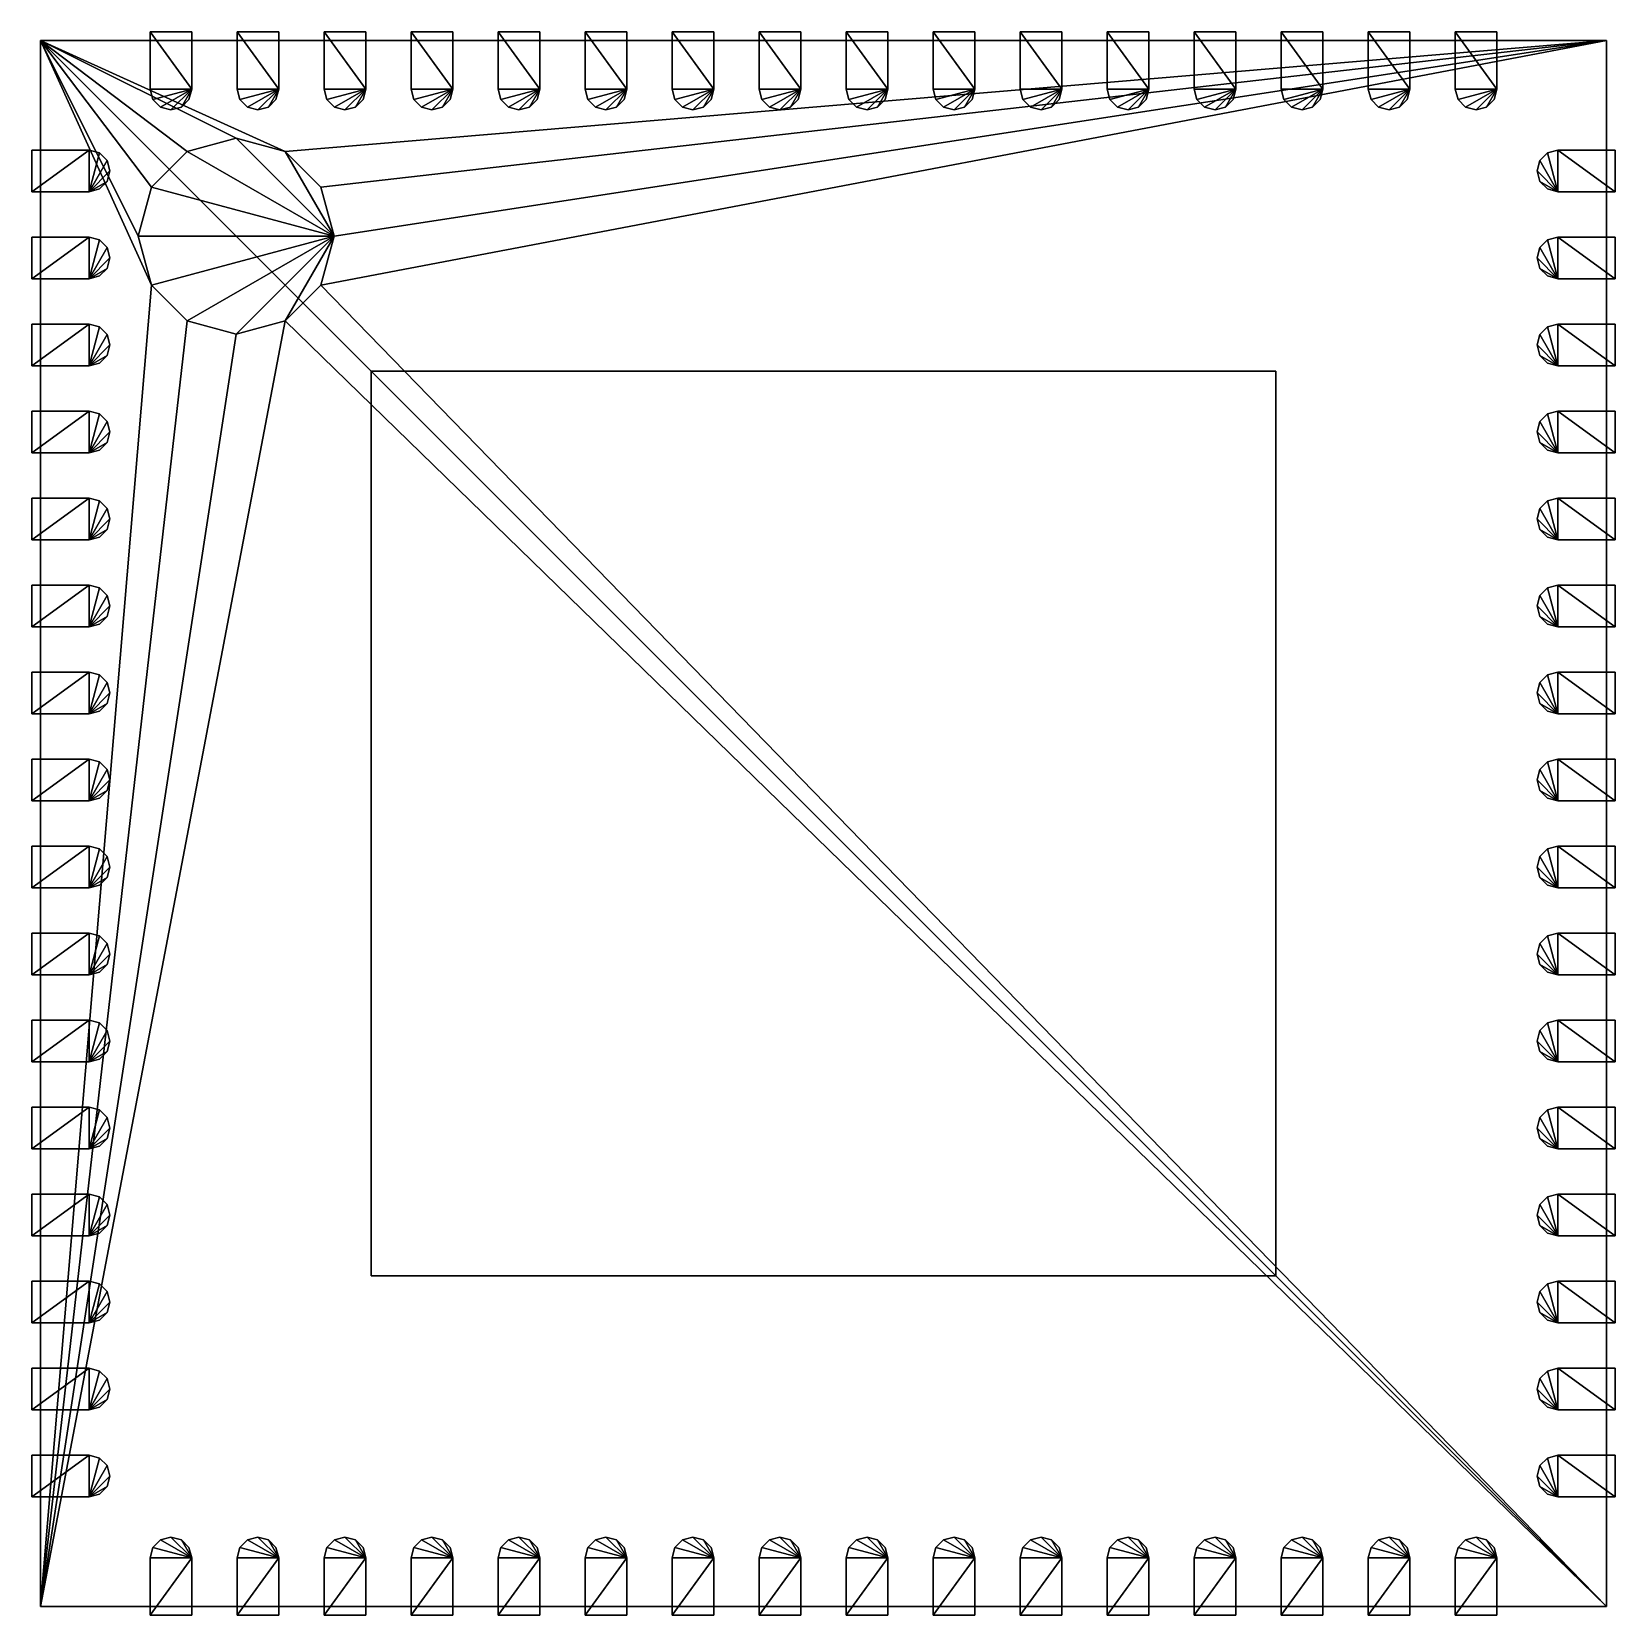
# Model space of a CAD drawing. Extents: x -4.55 to 4.55, y -4.55 to 4.55.
import ezdxf

# ---------------------------------------------------------------- set-up
doc = ezdxf.new("R2010")
doc.units = 0
for name, color, linetype in [('Body', 250, 'CONTINUOUS'), ('ThermalPin', 253, 'CONTINUOUS'), ('Triangle_Set', 253, 'CONTINUOUS'), ('Triangle_Set_ncl1_1', 253, 'CONTINUOUS'), ('Triangle_Set_ncl1_10', 253, 'CONTINUOUS'), ('Triangle_Set_ncl1_11', 253, 'CONTINUOUS'), ('Triangle_Set_ncl1_12', 253, 'CONTINUOUS'), ('Triangle_Set_ncl1_13', 253, 'CONTINUOUS'), ('Triangle_Set_ncl1_14', 253, 'CONTINUOUS'), ('Triangle_Set_ncl1_15', 253, 'CONTINUOUS'), ('Triangle_Set_ncl1_16', 253, 'CONTINUOUS'), ('Triangle_Set_ncl1_17', 253, 'CONTINUOUS'), ('Triangle_Set_ncl1_18', 253, 'CONTINUOUS'), ('Triangle_Set_ncl1_19', 253, 'CONTINUOUS'), ('Triangle_Set_ncl1_2', 253, 'CONTINUOUS'), ('Triangle_Set_ncl1_20', 253, 'CONTINUOUS'), ('Triangle_Set_ncl1_21', 253, 'CONTINUOUS'), ('Triangle_Set_ncl1_22', 253, 'CONTINUOUS'), ('Triangle_Set_ncl1_23', 253, 'CONTINUOUS'), ('Triangle_Set_ncl1_24', 253, 'CONTINUOUS'), ('Triangle_Set_ncl1_25', 253, 'CONTINUOUS'), ('Triangle_Set_ncl1_26', 253, 'CONTINUOUS'), ('Triangle_Set_ncl1_27', 253, 'CONTINUOUS'), ('Triangle_Set_ncl1_28', 253, 'CONTINUOUS'), ('Triangle_Set_ncl1_29', 253, 'CONTINUOUS'), ('Triangle_Set_ncl1_3', 253, 'CONTINUOUS'), ('Triangle_Set_ncl1_30', 253, 'CONTINUOUS'), ('Triangle_Set_ncl1_31', 253, 'CONTINUOUS'), ('Triangle_Set_ncl1_32', 253, 'CONTINUOUS'), ('Triangle_Set_ncl1_33', 253, 'CONTINUOUS'), ('Triangle_Set_ncl1_34', 253, 'CONTINUOUS'), ('Triangle_Set_ncl1_35', 253, 'CONTINUOUS'), ('Triangle_Set_ncl1_36', 253, 'CONTINUOUS'), ('Triangle_Set_ncl1_37', 253, 'CONTINUOUS'), ('Triangle_Set_ncl1_38', 253, 'CONTINUOUS'), ('Triangle_Set_ncl1_39', 253, 'CONTINUOUS'), ('Triangle_Set_ncl1_4', 253, 'CONTINUOUS'), ('Triangle_Set_ncl1_40', 253, 'CONTINUOUS'), ('Triangle_Set_ncl1_41', 253, 'CONTINUOUS'), ('Triangle_Set_ncl1_42', 253, 'CONTINUOUS'), ('Triangle_Set_ncl1_43', 253, 'CONTINUOUS'), ('Triangle_Set_ncl1_44', 253, 'CONTINUOUS'), ('Triangle_Set_ncl1_45', 253, 'CONTINUOUS'), ('Triangle_Set_ncl1_46', 253, 'CONTINUOUS'), ('Triangle_Set_ncl1_47', 253, 'CONTINUOUS'), ('Triangle_Set_ncl1_48', 253, 'CONTINUOUS'), ('Triangle_Set_ncl1_49', 253, 'CONTINUOUS'), ('Triangle_Set_ncl1_5', 253, 'CONTINUOUS'), ('Triangle_Set_ncl1_50', 253, 'CONTINUOUS'), ('Triangle_Set_ncl1_51', 253, 'CONTINUOUS'), ('Triangle_Set_ncl1_52', 253, 'CONTINUOUS'), ('Triangle_Set_ncl1_53', 253, 'CONTINUOUS'), ('Triangle_Set_ncl1_54', 253, 'CONTINUOUS'), ('Triangle_Set_ncl1_55', 253, 'CONTINUOUS'), ('Triangle_Set_ncl1_56', 253, 'CONTINUOUS'), ('Triangle_Set_ncl1_57', 253, 'CONTINUOUS'), ('Triangle_Set_ncl1_58', 253, 'CONTINUOUS'), ('Triangle_Set_ncl1_59', 253, 'CONTINUOUS'), ('Triangle_Set_ncl1_6', 253, 'CONTINUOUS'), ('Triangle_Set_ncl1_60', 253, 'CONTINUOUS'), ('Triangle_Set_ncl1_61', 253, 'CONTINUOUS'), ('Triangle_Set_ncl1_62', 253, 'CONTINUOUS'), ('Triangle_Set_ncl1_63', 253, 'CONTINUOUS'), ('Triangle_Set_ncl1_7', 253, 'CONTINUOUS'), ('Triangle_Set_ncl1_8', 253, 'CONTINUOUS'), ('Triangle_Set_ncl1_9', 253, 'CONTINUOUS')]:
    doc.layers.add(name, color=color, linetype=linetype)

msp = doc.modelspace()

# ---------------------------------------------------------------- meshes
at = {"layer": 'Body', "color": 250}
mesh = msp.add_polyface(dxfattribs=at)
corners = [(-4.5, -4.5, 0.05), (-4.5, -4.5, 0.9), (-4.5, 4.5, 0.05), (-4.5, 4.5, 0.9), (4.5, -4.5, 0.05), (4.5, -4.5, 0.9), (4.5, 4.5, 0.9), (-2.8125, 3.375, 0.9), (4.5, 4.5, 0.05), (-2.8125, 3.375, 0.81), (-2.887861, 3.65625, 0.9), (-3.09375, 3.862139, 0.9), (-3.375, 3.9375, 0.9), (-3.65625, 3.862139, 0.9), (-3.862139, 3.65625, 0.9), (-3.9375, 3.375, 0.9), (-3.862139, 3.09375, 0.9), (-3.65625, 2.887861, 0.9), (-3.375, 2.8125, 0.9), (-3.09375, 2.887861, 0.9), (-2.887861, 3.09375, 0.9), (-2.887861, 3.65625, 0.81), (-3.09375, 3.862139, 0.81), (-3.375, 3.9375, 0.81), (-3.65625, 3.862139, 0.81), (-3.862139, 3.65625, 0.81), (-3.9375, 3.375, 0.81), (-3.862139, 3.09375, 0.81), (-3.65625, 2.887861, 0.81), (-3.375, 2.8125, 0.81), (-3.09375, 2.887861, 0.81), (-2.887861, 3.09375, 0.81)]
mesh.append_faces([[corners[k] for k in face] for face in [(2, 1, 0), (1, 2, 3), (5, 4, 1), (4, 0, 1), (6, 5, 20), (5, 1, 19), (7, 6, 20), (20, 5, 19), (19, 1, 18), (18, 1, 17), (1, 3, 16), (17, 1, 16), (16, 3, 15), (15, 3, 14), (14, 3, 13), (3, 6, 11), (13, 3, 12), (12, 3, 11), (6, 7, 10), (11, 6, 10), (8, 6, 3), (2, 8, 3), (8, 2, 4), (2, 0, 4), (5, 8, 4), (8, 5, 6), (9, 7, 20), (9, 20, 31), (20, 19, 30), (19, 18, 29), (18, 17, 28), (22, 11, 21), (15, 14, 25), (22, 12, 11), (21, 11, 10), (21, 10, 9), (10, 7, 9), (14, 13, 24), (13, 12, 23), (17, 16, 27), (16, 15, 26), (12, 22, 23), (13, 23, 24), (14, 24, 25), (15, 25, 26), (16, 26, 27), (17, 27, 28), (18, 28, 29), (19, 29, 30), (20, 30, 31), (21, 9, 22), (22, 9, 23), (23, 9, 24), (24, 9, 25), (25, 9, 26), (26, 9, 27), (27, 9, 28), (28, 9, 29), (29, 9, 30), (30, 9, 31)]], dxfattribs={"color": 250})
at = {"layer": 'ThermalPin', "color": 253}
mesh = msp.add_polyface(dxfattribs=at)
corners = [(-2.6, -2.6), (-2.6, -2.6, 0.1), (-2.6, 2.6), (-2.6, 2.6, 0.1), (2.6, -2.6), (2.6, -2.6, 0.1), (2.6, 2.6), (2.6, 2.6, 0.1)]
mesh.append_faces([[corners[k] for k in face] for face in [(2, 1, 0), (1, 2, 3), (5, 6, 4), (6, 5, 7), (5, 4, 1), (4, 0, 1), (6, 7, 3), (2, 6, 3), (6, 2, 4), (2, 0, 4), (3, 7, 5), (1, 3, 5)]], dxfattribs={"color": 253})
at = {"layer": 'Triangle_Set', "color": 253}
mesh = msp.add_polyface(dxfattribs=at)
corners = [(-4.55, 3.63), (-4.55, 3.63, 0.1), (-4.22, 3.63, 0.1), (-4.22, 3.63), (-4.22, 3.87), (-4.22, 3.87, 0.1), (-4.55, 3.87), (-4.55, 3.87, 0.1), (-4.16, 3.646077), (-4.116077, 3.69), (-4.1, 3.75), (-4.116077, 3.81), (-4.16, 3.853923), (-4.16, 3.646077, 0.1), (-4.116077, 3.69, 0.1), (-4.1, 3.75, 0.1), (-4.116077, 3.81, 0.1), (-4.16, 3.853923, 0.1)]
mesh.append_faces([[corners[k] for k in face] for face in [(0, 1, 2), (0, 2, 3), (3, 13, 8), (8, 14, 9), (9, 15, 10), (10, 16, 11), (11, 17, 12), (12, 5, 4), (5, 12, 17), (17, 11, 16), (16, 10, 15), (15, 9, 14), (14, 8, 13), (13, 3, 2), (7, 6, 5), (5, 6, 4), (1, 0, 7), (7, 0, 6), (0, 3, 4), (3, 8, 9), (3, 9, 10), (3, 10, 11), (3, 11, 12), (3, 12, 4), (0, 4, 6), (2, 1, 5), (13, 2, 14), (14, 2, 15), (15, 2, 16), (16, 2, 17), (17, 2, 5), (5, 1, 7)]], dxfattribs={"color": 253})
at = {"layer": 'Triangle_Set_ncl1_1', "color": 253}
mesh = msp.add_polyface(dxfattribs=at)
corners = [(4.55, 3.63), (4.55, 3.63, 0.1), (4.22, 3.63, 0.1), (4.22, 3.63), (4.22, 3.87), (4.22, 3.87, 0.1), (4.55, 3.87), (4.55, 3.87, 0.1), (4.16, 3.853923), (4.116077, 3.81), (4.1, 3.75), (4.116077, 3.69), (4.16, 3.646077), (4.16, 3.853923, 0.1), (4.116077, 3.81, 0.1), (4.1, 3.75, 0.1), (4.116077, 3.69, 0.1), (4.16, 3.646077, 0.1)]
mesh.append_faces([[corners[k] for k in face] for face in [(1, 0, 2), (2, 0, 3), (4, 13, 8), (8, 14, 9), (9, 15, 10), (10, 16, 11), (11, 17, 12), (12, 2, 3), (2, 12, 17), (17, 11, 16), (16, 10, 15), (15, 9, 14), (14, 8, 13), (13, 4, 5), (6, 7, 5), (6, 5, 4), (0, 1, 7), (0, 7, 6), (3, 0, 4), (12, 3, 11), (11, 3, 10), (10, 3, 9), (9, 3, 8), (8, 3, 4), (4, 0, 6), (1, 2, 5), (2, 17, 16), (2, 16, 15), (2, 15, 14), (2, 14, 13), (2, 13, 5), (1, 5, 7)]], dxfattribs={"color": 253})
at = {"layer": 'Triangle_Set_ncl1_10', "color": 253}
mesh = msp.add_polyface(dxfattribs=at)
corners = [(-4.55, 1.13), (-4.55, 1.13, 0.1), (-4.22, 1.13, 0.1), (-4.22, 1.13), (-4.22, 1.37), (-4.22, 1.37, 0.1), (-4.55, 1.37), (-4.55, 1.37, 0.1), (-4.16, 1.146077), (-4.116077, 1.19), (-4.1, 1.25), (-4.116077, 1.31), (-4.16, 1.353923), (-4.16, 1.146077, 0.1), (-4.116077, 1.19, 0.1), (-4.1, 1.25, 0.1), (-4.116077, 1.31, 0.1), (-4.16, 1.353923, 0.1)]
mesh.append_faces([[corners[k] for k in face] for face in [(0, 1, 2), (0, 2, 3), (3, 13, 8), (8, 14, 9), (9, 15, 10), (10, 16, 11), (11, 17, 12), (12, 5, 4), (5, 12, 17), (17, 11, 16), (16, 10, 15), (15, 9, 14), (14, 8, 13), (13, 3, 2), (7, 6, 5), (5, 6, 4), (1, 0, 7), (7, 0, 6), (0, 3, 4), (3, 8, 9), (3, 9, 10), (3, 10, 11), (3, 11, 12), (3, 12, 4), (0, 4, 6), (2, 1, 5), (13, 2, 14), (14, 2, 15), (15, 2, 16), (16, 2, 17), (17, 2, 5), (5, 1, 7)]], dxfattribs={"color": 253})
at = {"layer": 'Triangle_Set_ncl1_11', "color": 253}
mesh = msp.add_polyface(dxfattribs=at)
corners = [(4.55, 1.13), (4.55, 1.13, 0.1), (4.22, 1.13, 0.1), (4.22, 1.13), (4.22, 1.37), (4.22, 1.37, 0.1), (4.55, 1.37), (4.55, 1.37, 0.1), (4.16, 1.353923), (4.116077, 1.31), (4.1, 1.25), (4.116077, 1.19), (4.16, 1.146077), (4.16, 1.353923, 0.1), (4.116077, 1.31, 0.1), (4.1, 1.25, 0.1), (4.116077, 1.19, 0.1), (4.16, 1.146077, 0.1)]
mesh.append_faces([[corners[k] for k in face] for face in [(1, 0, 2), (2, 0, 3), (4, 13, 8), (8, 14, 9), (9, 15, 10), (10, 16, 11), (11, 17, 12), (12, 2, 3), (2, 12, 17), (17, 11, 16), (16, 10, 15), (15, 9, 14), (14, 8, 13), (13, 4, 5), (6, 7, 5), (6, 5, 4), (0, 1, 7), (0, 7, 6), (3, 0, 4), (12, 3, 11), (11, 3, 10), (10, 3, 9), (9, 3, 8), (8, 3, 4), (4, 0, 6), (1, 2, 5), (2, 17, 16), (2, 16, 15), (2, 15, 14), (2, 14, 13), (2, 13, 5), (1, 5, 7)]], dxfattribs={"color": 253})
at = {"layer": 'Triangle_Set_ncl1_12', "color": 253}
mesh = msp.add_polyface(dxfattribs=at)
corners = [(-4.55, 0.63), (-4.55, 0.63, 0.1), (-4.22, 0.63, 0.1), (-4.22, 0.63), (-4.22, 0.87), (-4.22, 0.87, 0.1), (-4.55, 0.87), (-4.55, 0.87, 0.1), (-4.16, 0.646077), (-4.116077, 0.69), (-4.1, 0.75), (-4.116077, 0.81), (-4.16, 0.853923), (-4.16, 0.646077, 0.1), (-4.116077, 0.69, 0.1), (-4.1, 0.75, 0.1), (-4.116077, 0.81, 0.1), (-4.16, 0.853923, 0.1)]
mesh.append_faces([[corners[k] for k in face] for face in [(0, 1, 2), (0, 2, 3), (3, 13, 8), (8, 14, 9), (9, 15, 10), (10, 16, 11), (11, 17, 12), (12, 5, 4), (5, 12, 17), (17, 11, 16), (16, 10, 15), (15, 9, 14), (14, 8, 13), (13, 3, 2), (7, 6, 5), (5, 6, 4), (1, 0, 7), (7, 0, 6), (0, 3, 4), (3, 8, 9), (3, 9, 10), (3, 10, 11), (3, 11, 12), (3, 12, 4), (0, 4, 6), (2, 1, 5), (13, 2, 14), (14, 2, 15), (15, 2, 16), (16, 2, 17), (17, 2, 5), (5, 1, 7)]], dxfattribs={"color": 253})
at = {"layer": 'Triangle_Set_ncl1_13', "color": 253}
mesh = msp.add_polyface(dxfattribs=at)
corners = [(4.55, 0.63), (4.55, 0.63, 0.1), (4.22, 0.63, 0.1), (4.22, 0.63), (4.22, 0.87), (4.22, 0.87, 0.1), (4.55, 0.87), (4.55, 0.87, 0.1), (4.16, 0.853923), (4.116077, 0.81), (4.1, 0.75), (4.116077, 0.69), (4.16, 0.646077), (4.16, 0.853923, 0.1), (4.116077, 0.81, 0.1), (4.1, 0.75, 0.1), (4.116077, 0.69, 0.1), (4.16, 0.646077, 0.1)]
mesh.append_faces([[corners[k] for k in face] for face in [(1, 0, 2), (2, 0, 3), (4, 13, 8), (8, 14, 9), (9, 15, 10), (10, 16, 11), (11, 17, 12), (12, 2, 3), (2, 12, 17), (17, 11, 16), (16, 10, 15), (15, 9, 14), (14, 8, 13), (13, 4, 5), (6, 7, 5), (6, 5, 4), (0, 1, 7), (0, 7, 6), (3, 0, 4), (12, 3, 11), (11, 3, 10), (10, 3, 9), (9, 3, 8), (8, 3, 4), (4, 0, 6), (1, 2, 5), (2, 17, 16), (2, 16, 15), (2, 15, 14), (2, 14, 13), (2, 13, 5), (1, 5, 7)]], dxfattribs={"color": 253})
at = {"layer": 'Triangle_Set_ncl1_14', "color": 253}
mesh = msp.add_polyface(dxfattribs=at)
corners = [(-4.55, 0.13), (-4.55, 0.13, 0.1), (-4.22, 0.13, 0.1), (-4.22, 0.13), (-4.22, 0.37), (-4.22, 0.37, 0.1), (-4.55, 0.37), (-4.55, 0.37, 0.1), (-4.16, 0.146077), (-4.116077, 0.19), (-4.1, 0.25), (-4.116077, 0.31), (-4.16, 0.353923), (-4.16, 0.146077, 0.1), (-4.116077, 0.19, 0.1), (-4.1, 0.25, 0.1), (-4.116077, 0.31, 0.1), (-4.16, 0.353923, 0.1)]
mesh.append_faces([[corners[k] for k in face] for face in [(0, 1, 2), (0, 2, 3), (3, 13, 8), (8, 14, 9), (9, 15, 10), (10, 16, 11), (11, 17, 12), (12, 5, 4), (5, 12, 17), (17, 11, 16), (16, 10, 15), (15, 9, 14), (14, 8, 13), (13, 3, 2), (7, 6, 5), (5, 6, 4), (1, 0, 7), (7, 0, 6), (0, 3, 4), (3, 8, 9), (3, 9, 10), (3, 10, 11), (3, 11, 12), (3, 12, 4), (0, 4, 6), (2, 1, 5), (13, 2, 14), (14, 2, 15), (15, 2, 16), (16, 2, 17), (17, 2, 5), (5, 1, 7)]], dxfattribs={"color": 253})
at = {"layer": 'Triangle_Set_ncl1_15', "color": 253}
mesh = msp.add_polyface(dxfattribs=at)
corners = [(4.55, 0.13), (4.55, 0.13, 0.1), (4.22, 0.13, 0.1), (4.22, 0.13), (4.22, 0.37), (4.22, 0.37, 0.1), (4.55, 0.37), (4.55, 0.37, 0.1), (4.16, 0.353923), (4.116077, 0.31), (4.1, 0.25), (4.116077, 0.19), (4.16, 0.146077), (4.16, 0.353923, 0.1), (4.116077, 0.31, 0.1), (4.1, 0.25, 0.1), (4.116077, 0.19, 0.1), (4.16, 0.146077, 0.1)]
mesh.append_faces([[corners[k] for k in face] for face in [(1, 0, 2), (2, 0, 3), (4, 13, 8), (8, 14, 9), (9, 15, 10), (10, 16, 11), (11, 17, 12), (12, 2, 3), (2, 12, 17), (17, 11, 16), (16, 10, 15), (15, 9, 14), (14, 8, 13), (13, 4, 5), (6, 7, 5), (6, 5, 4), (0, 1, 7), (0, 7, 6), (3, 0, 4), (12, 3, 11), (11, 3, 10), (10, 3, 9), (9, 3, 8), (8, 3, 4), (4, 0, 6), (1, 2, 5), (2, 17, 16), (2, 16, 15), (2, 15, 14), (2, 14, 13), (2, 13, 5), (1, 5, 7)]], dxfattribs={"color": 253})
at = {"layer": 'Triangle_Set_ncl1_16', "color": 253}
mesh = msp.add_polyface(dxfattribs=at)
corners = [(-4.55, -0.37), (-4.55, -0.37, 0.1), (-4.22, -0.37, 0.1), (-4.22, -0.37), (-4.22, -0.13), (-4.22, -0.13, 0.1), (-4.55, -0.13), (-4.55, -0.13, 0.1), (-4.16, -0.353923), (-4.116077, -0.31), (-4.1, -0.25), (-4.116077, -0.19), (-4.16, -0.146077), (-4.16, -0.353923, 0.1), (-4.116077, -0.31, 0.1), (-4.1, -0.25, 0.1), (-4.116077, -0.19, 0.1), (-4.16, -0.146077, 0.1)]
mesh.append_faces([[corners[k] for k in face] for face in [(0, 1, 2), (0, 2, 3), (3, 13, 8), (8, 14, 9), (9, 15, 10), (10, 16, 11), (11, 17, 12), (12, 5, 4), (5, 12, 17), (17, 11, 16), (16, 10, 15), (15, 9, 14), (14, 8, 13), (13, 3, 2), (7, 6, 5), (5, 6, 4), (1, 0, 7), (7, 0, 6), (0, 3, 4), (3, 8, 9), (3, 9, 10), (3, 10, 11), (3, 11, 12), (3, 12, 4), (0, 4, 6), (2, 1, 5), (13, 2, 14), (14, 2, 15), (15, 2, 16), (16, 2, 17), (17, 2, 5), (5, 1, 7)]], dxfattribs={"color": 253})
at = {"layer": 'Triangle_Set_ncl1_17', "color": 253}
mesh = msp.add_polyface(dxfattribs=at)
corners = [(4.55, -0.37), (4.55, -0.37, 0.1), (4.22, -0.37, 0.1), (4.22, -0.37), (4.22, -0.13), (4.22, -0.13, 0.1), (4.55, -0.13), (4.55, -0.13, 0.1), (4.16, -0.146077), (4.116077, -0.19), (4.1, -0.25), (4.116077, -0.31), (4.16, -0.353923), (4.16, -0.146077, 0.1), (4.116077, -0.19, 0.1), (4.1, -0.25, 0.1), (4.116077, -0.31, 0.1), (4.16, -0.353923, 0.1)]
mesh.append_faces([[corners[k] for k in face] for face in [(1, 0, 2), (2, 0, 3), (4, 13, 8), (8, 14, 9), (9, 15, 10), (10, 16, 11), (11, 17, 12), (12, 2, 3), (2, 12, 17), (17, 11, 16), (16, 10, 15), (15, 9, 14), (14, 8, 13), (13, 4, 5), (6, 7, 5), (6, 5, 4), (0, 1, 7), (0, 7, 6), (3, 0, 4), (12, 3, 11), (11, 3, 10), (10, 3, 9), (9, 3, 8), (8, 3, 4), (4, 0, 6), (1, 2, 5), (2, 17, 16), (2, 16, 15), (2, 15, 14), (2, 14, 13), (2, 13, 5), (1, 5, 7)]], dxfattribs={"color": 253})
at = {"layer": 'Triangle_Set_ncl1_18', "color": 253}
mesh = msp.add_polyface(dxfattribs=at)
corners = [(-4.55, -0.87), (-4.55, -0.87, 0.1), (-4.22, -0.87, 0.1), (-4.22, -0.87), (-4.22, -0.63), (-4.22, -0.63, 0.1), (-4.55, -0.63), (-4.55, -0.63, 0.1), (-4.16, -0.853923), (-4.116077, -0.81), (-4.1, -0.75), (-4.116077, -0.69), (-4.16, -0.646077), (-4.16, -0.853923, 0.1), (-4.116077, -0.81, 0.1), (-4.1, -0.75, 0.1), (-4.116077, -0.69, 0.1), (-4.16, -0.646077, 0.1)]
mesh.append_faces([[corners[k] for k in face] for face in [(0, 1, 2), (0, 2, 3), (3, 13, 8), (8, 14, 9), (9, 15, 10), (10, 16, 11), (11, 17, 12), (12, 5, 4), (5, 12, 17), (17, 11, 16), (16, 10, 15), (15, 9, 14), (14, 8, 13), (13, 3, 2), (7, 6, 5), (5, 6, 4), (1, 0, 7), (7, 0, 6), (0, 3, 4), (3, 8, 9), (3, 9, 10), (3, 10, 11), (3, 11, 12), (3, 12, 4), (0, 4, 6), (2, 1, 5), (13, 2, 14), (14, 2, 15), (15, 2, 16), (16, 2, 17), (17, 2, 5), (5, 1, 7)]], dxfattribs={"color": 253})
at = {"layer": 'Triangle_Set_ncl1_19', "color": 253}
mesh = msp.add_polyface(dxfattribs=at)
corners = [(4.55, -0.87), (4.55, -0.87, 0.1), (4.22, -0.87, 0.1), (4.22, -0.87), (4.22, -0.63), (4.22, -0.63, 0.1), (4.55, -0.63), (4.55, -0.63, 0.1), (4.16, -0.646077), (4.116077, -0.69), (4.1, -0.75), (4.116077, -0.81), (4.16, -0.853923), (4.16, -0.646077, 0.1), (4.116077, -0.69, 0.1), (4.1, -0.75, 0.1), (4.116077, -0.81, 0.1), (4.16, -0.853923, 0.1)]
mesh.append_faces([[corners[k] for k in face] for face in [(1, 0, 2), (2, 0, 3), (4, 13, 8), (8, 14, 9), (9, 15, 10), (10, 16, 11), (11, 17, 12), (12, 2, 3), (2, 12, 17), (17, 11, 16), (16, 10, 15), (15, 9, 14), (14, 8, 13), (13, 4, 5), (6, 7, 5), (6, 5, 4), (0, 1, 7), (0, 7, 6), (3, 0, 4), (12, 3, 11), (11, 3, 10), (10, 3, 9), (9, 3, 8), (8, 3, 4), (4, 0, 6), (1, 2, 5), (2, 17, 16), (2, 16, 15), (2, 15, 14), (2, 14, 13), (2, 13, 5), (1, 5, 7)]], dxfattribs={"color": 253})
at = {"layer": 'Triangle_Set_ncl1_2', "color": 253}
mesh = msp.add_polyface(dxfattribs=at)
corners = [(-4.55, 3.13), (-4.55, 3.13, 0.1), (-4.22, 3.13, 0.1), (-4.22, 3.13), (-4.22, 3.37), (-4.22, 3.37, 0.1), (-4.55, 3.37), (-4.55, 3.37, 0.1), (-4.16, 3.146077), (-4.116077, 3.19), (-4.1, 3.25), (-4.116077, 3.31), (-4.16, 3.353923), (-4.16, 3.146077, 0.1), (-4.116077, 3.19, 0.1), (-4.1, 3.25, 0.1), (-4.116077, 3.31, 0.1), (-4.16, 3.353923, 0.1)]
mesh.append_faces([[corners[k] for k in face] for face in [(0, 1, 2), (0, 2, 3), (3, 13, 8), (8, 14, 9), (9, 15, 10), (10, 16, 11), (11, 17, 12), (12, 5, 4), (5, 12, 17), (17, 11, 16), (16, 10, 15), (15, 9, 14), (14, 8, 13), (13, 3, 2), (7, 6, 5), (5, 6, 4), (1, 0, 7), (7, 0, 6), (0, 3, 4), (3, 8, 9), (3, 9, 10), (3, 10, 11), (3, 11, 12), (3, 12, 4), (0, 4, 6), (2, 1, 5), (13, 2, 14), (14, 2, 15), (15, 2, 16), (16, 2, 17), (17, 2, 5), (5, 1, 7)]], dxfattribs={"color": 253})
at = {"layer": 'Triangle_Set_ncl1_20', "color": 253}
mesh = msp.add_polyface(dxfattribs=at)
corners = [(-4.55, -1.37), (-4.55, -1.37, 0.1), (-4.22, -1.37, 0.1), (-4.22, -1.37), (-4.22, -1.13), (-4.22, -1.13, 0.1), (-4.55, -1.13), (-4.55, -1.13, 0.1), (-4.16, -1.353923), (-4.116077, -1.31), (-4.1, -1.25), (-4.116077, -1.19), (-4.16, -1.146077), (-4.16, -1.353923, 0.1), (-4.116077, -1.31, 0.1), (-4.1, -1.25, 0.1), (-4.116077, -1.19, 0.1), (-4.16, -1.146077, 0.1)]
mesh.append_faces([[corners[k] for k in face] for face in [(0, 1, 2), (0, 2, 3), (3, 13, 8), (8, 14, 9), (9, 15, 10), (10, 16, 11), (11, 17, 12), (12, 5, 4), (5, 12, 17), (17, 11, 16), (16, 10, 15), (15, 9, 14), (14, 8, 13), (13, 3, 2), (7, 6, 5), (5, 6, 4), (1, 0, 7), (7, 0, 6), (0, 3, 4), (3, 8, 9), (3, 9, 10), (3, 10, 11), (3, 11, 12), (3, 12, 4), (0, 4, 6), (2, 1, 5), (13, 2, 14), (14, 2, 15), (15, 2, 16), (16, 2, 17), (17, 2, 5), (5, 1, 7)]], dxfattribs={"color": 253})
at = {"layer": 'Triangle_Set_ncl1_21', "color": 253}
mesh = msp.add_polyface(dxfattribs=at)
corners = [(4.55, -1.37), (4.55, -1.37, 0.1), (4.22, -1.37, 0.1), (4.22, -1.37), (4.22, -1.13), (4.22, -1.13, 0.1), (4.55, -1.13), (4.55, -1.13, 0.1), (4.16, -1.146077), (4.116077, -1.19), (4.1, -1.25), (4.116077, -1.31), (4.16, -1.353923), (4.16, -1.146077, 0.1), (4.116077, -1.19, 0.1), (4.1, -1.25, 0.1), (4.116077, -1.31, 0.1), (4.16, -1.353923, 0.1)]
mesh.append_faces([[corners[k] for k in face] for face in [(1, 0, 2), (2, 0, 3), (4, 13, 8), (8, 14, 9), (9, 15, 10), (10, 16, 11), (11, 17, 12), (12, 2, 3), (2, 12, 17), (17, 11, 16), (16, 10, 15), (15, 9, 14), (14, 8, 13), (13, 4, 5), (6, 7, 5), (6, 5, 4), (0, 1, 7), (0, 7, 6), (3, 0, 4), (12, 3, 11), (11, 3, 10), (10, 3, 9), (9, 3, 8), (8, 3, 4), (4, 0, 6), (1, 2, 5), (2, 17, 16), (2, 16, 15), (2, 15, 14), (2, 14, 13), (2, 13, 5), (1, 5, 7)]], dxfattribs={"color": 253})
at = {"layer": 'Triangle_Set_ncl1_22', "color": 253}
mesh = msp.add_polyface(dxfattribs=at)
corners = [(-4.55, -1.87), (-4.55, -1.87, 0.1), (-4.22, -1.87, 0.1), (-4.22, -1.87), (-4.22, -1.63), (-4.22, -1.63, 0.1), (-4.55, -1.63), (-4.55, -1.63, 0.1), (-4.16, -1.853923), (-4.116077, -1.81), (-4.1, -1.75), (-4.116077, -1.69), (-4.16, -1.646077), (-4.16, -1.853923, 0.1), (-4.116077, -1.81, 0.1), (-4.1, -1.75, 0.1), (-4.116077, -1.69, 0.1), (-4.16, -1.646077, 0.1)]
mesh.append_faces([[corners[k] for k in face] for face in [(0, 1, 2), (0, 2, 3), (3, 13, 8), (8, 14, 9), (9, 15, 10), (10, 16, 11), (11, 17, 12), (12, 5, 4), (5, 12, 17), (17, 11, 16), (16, 10, 15), (15, 9, 14), (14, 8, 13), (13, 3, 2), (7, 6, 5), (5, 6, 4), (1, 0, 7), (7, 0, 6), (0, 3, 4), (3, 8, 9), (3, 9, 10), (3, 10, 11), (3, 11, 12), (3, 12, 4), (0, 4, 6), (2, 1, 5), (13, 2, 14), (14, 2, 15), (15, 2, 16), (16, 2, 17), (17, 2, 5), (5, 1, 7)]], dxfattribs={"color": 253})
at = {"layer": 'Triangle_Set_ncl1_23', "color": 253}
mesh = msp.add_polyface(dxfattribs=at)
corners = [(4.55, -1.87), (4.55, -1.87, 0.1), (4.22, -1.87, 0.1), (4.22, -1.87), (4.22, -1.63), (4.22, -1.63, 0.1), (4.55, -1.63), (4.55, -1.63, 0.1), (4.16, -1.646077), (4.116077, -1.69), (4.1, -1.75), (4.116077, -1.81), (4.16, -1.853923), (4.16, -1.646077, 0.1), (4.116077, -1.69, 0.1), (4.1, -1.75, 0.1), (4.116077, -1.81, 0.1), (4.16, -1.853923, 0.1)]
mesh.append_faces([[corners[k] for k in face] for face in [(1, 0, 2), (2, 0, 3), (4, 13, 8), (8, 14, 9), (9, 15, 10), (10, 16, 11), (11, 17, 12), (12, 2, 3), (2, 12, 17), (17, 11, 16), (16, 10, 15), (15, 9, 14), (14, 8, 13), (13, 4, 5), (6, 7, 5), (6, 5, 4), (0, 1, 7), (0, 7, 6), (3, 0, 4), (12, 3, 11), (11, 3, 10), (10, 3, 9), (9, 3, 8), (8, 3, 4), (4, 0, 6), (1, 2, 5), (2, 17, 16), (2, 16, 15), (2, 15, 14), (2, 14, 13), (2, 13, 5), (1, 5, 7)]], dxfattribs={"color": 253})
at = {"layer": 'Triangle_Set_ncl1_24', "color": 253}
mesh = msp.add_polyface(dxfattribs=at)
corners = [(-4.55, -2.37), (-4.55, -2.37, 0.1), (-4.22, -2.37, 0.1), (-4.22, -2.37), (-4.22, -2.13), (-4.22, -2.13, 0.1), (-4.55, -2.13), (-4.55, -2.13, 0.1), (-4.16, -2.353923), (-4.116077, -2.31), (-4.1, -2.25), (-4.116077, -2.19), (-4.16, -2.146077), (-4.16, -2.353923, 0.1), (-4.116077, -2.31, 0.1), (-4.1, -2.25, 0.1), (-4.116077, -2.19, 0.1), (-4.16, -2.146077, 0.1)]
mesh.append_faces([[corners[k] for k in face] for face in [(0, 1, 2), (0, 2, 3), (3, 13, 8), (8, 14, 9), (9, 15, 10), (10, 16, 11), (11, 17, 12), (12, 5, 4), (5, 12, 17), (17, 11, 16), (16, 10, 15), (15, 9, 14), (14, 8, 13), (13, 3, 2), (7, 6, 5), (5, 6, 4), (1, 0, 7), (7, 0, 6), (0, 3, 4), (3, 8, 9), (3, 9, 10), (3, 10, 11), (3, 11, 12), (3, 12, 4), (0, 4, 6), (2, 1, 5), (13, 2, 14), (14, 2, 15), (15, 2, 16), (16, 2, 17), (17, 2, 5), (5, 1, 7)]], dxfattribs={"color": 253})
at = {"layer": 'Triangle_Set_ncl1_25', "color": 253}
mesh = msp.add_polyface(dxfattribs=at)
corners = [(4.55, -2.37), (4.55, -2.37, 0.1), (4.22, -2.37, 0.1), (4.22, -2.37), (4.22, -2.13), (4.22, -2.13, 0.1), (4.55, -2.13), (4.55, -2.13, 0.1), (4.16, -2.146077), (4.116077, -2.19), (4.1, -2.25), (4.116077, -2.31), (4.16, -2.353923), (4.16, -2.146077, 0.1), (4.116077, -2.19, 0.1), (4.1, -2.25, 0.1), (4.116077, -2.31, 0.1), (4.16, -2.353923, 0.1)]
mesh.append_faces([[corners[k] for k in face] for face in [(1, 0, 2), (2, 0, 3), (4, 13, 8), (8, 14, 9), (9, 15, 10), (10, 16, 11), (11, 17, 12), (12, 2, 3), (2, 12, 17), (17, 11, 16), (16, 10, 15), (15, 9, 14), (14, 8, 13), (13, 4, 5), (6, 7, 5), (6, 5, 4), (0, 1, 7), (0, 7, 6), (3, 0, 4), (12, 3, 11), (11, 3, 10), (10, 3, 9), (9, 3, 8), (8, 3, 4), (4, 0, 6), (1, 2, 5), (2, 17, 16), (2, 16, 15), (2, 15, 14), (2, 14, 13), (2, 13, 5), (1, 5, 7)]], dxfattribs={"color": 253})
at = {"layer": 'Triangle_Set_ncl1_26', "color": 253}
mesh = msp.add_polyface(dxfattribs=at)
corners = [(-4.55, -2.87), (-4.55, -2.87, 0.1), (-4.22, -2.87, 0.1), (-4.22, -2.87), (-4.22, -2.63), (-4.22, -2.63, 0.1), (-4.55, -2.63), (-4.55, -2.63, 0.1), (-4.16, -2.853923), (-4.116077, -2.81), (-4.1, -2.75), (-4.116077, -2.69), (-4.16, -2.646077), (-4.16, -2.853923, 0.1), (-4.116077, -2.81, 0.1), (-4.1, -2.75, 0.1), (-4.116077, -2.69, 0.1), (-4.16, -2.646077, 0.1)]
mesh.append_faces([[corners[k] for k in face] for face in [(0, 1, 2), (0, 2, 3), (3, 13, 8), (8, 14, 9), (9, 15, 10), (10, 16, 11), (11, 17, 12), (12, 5, 4), (5, 12, 17), (17, 11, 16), (16, 10, 15), (15, 9, 14), (14, 8, 13), (13, 3, 2), (7, 6, 5), (5, 6, 4), (1, 0, 7), (7, 0, 6), (0, 3, 4), (3, 8, 9), (3, 9, 10), (3, 10, 11), (3, 11, 12), (3, 12, 4), (0, 4, 6), (2, 1, 5), (13, 2, 14), (14, 2, 15), (15, 2, 16), (16, 2, 17), (17, 2, 5), (5, 1, 7)]], dxfattribs={"color": 253})
at = {"layer": 'Triangle_Set_ncl1_27', "color": 253}
mesh = msp.add_polyface(dxfattribs=at)
corners = [(4.55, -2.87), (4.55, -2.87, 0.1), (4.22, -2.87, 0.1), (4.22, -2.87), (4.22, -2.63), (4.22, -2.63, 0.1), (4.55, -2.63), (4.55, -2.63, 0.1), (4.16, -2.646077), (4.116077, -2.69), (4.1, -2.75), (4.116077, -2.81), (4.16, -2.853923), (4.16, -2.646077, 0.1), (4.116077, -2.69, 0.1), (4.1, -2.75, 0.1), (4.116077, -2.81, 0.1), (4.16, -2.853923, 0.1)]
mesh.append_faces([[corners[k] for k in face] for face in [(1, 0, 2), (2, 0, 3), (4, 13, 8), (8, 14, 9), (9, 15, 10), (10, 16, 11), (11, 17, 12), (12, 2, 3), (2, 12, 17), (17, 11, 16), (16, 10, 15), (15, 9, 14), (14, 8, 13), (13, 4, 5), (6, 7, 5), (6, 5, 4), (0, 1, 7), (0, 7, 6), (3, 0, 4), (12, 3, 11), (11, 3, 10), (10, 3, 9), (9, 3, 8), (8, 3, 4), (4, 0, 6), (1, 2, 5), (2, 17, 16), (2, 16, 15), (2, 15, 14), (2, 14, 13), (2, 13, 5), (1, 5, 7)]], dxfattribs={"color": 253})
at = {"layer": 'Triangle_Set_ncl1_28', "color": 253}
mesh = msp.add_polyface(dxfattribs=at)
corners = [(-4.55, -3.37), (-4.55, -3.37, 0.1), (-4.22, -3.37, 0.1), (-4.22, -3.37), (-4.22, -3.13), (-4.22, -3.13, 0.1), (-4.55, -3.13), (-4.55, -3.13, 0.1), (-4.16, -3.353923), (-4.116077, -3.31), (-4.1, -3.25), (-4.116077, -3.19), (-4.16, -3.146077), (-4.16, -3.353923, 0.1), (-4.116077, -3.31, 0.1), (-4.1, -3.25, 0.1), (-4.116077, -3.19, 0.1), (-4.16, -3.146077, 0.1)]
mesh.append_faces([[corners[k] for k in face] for face in [(0, 1, 2), (0, 2, 3), (3, 13, 8), (8, 14, 9), (9, 15, 10), (10, 16, 11), (11, 17, 12), (12, 5, 4), (5, 12, 17), (17, 11, 16), (16, 10, 15), (15, 9, 14), (14, 8, 13), (13, 3, 2), (7, 6, 5), (5, 6, 4), (1, 0, 7), (7, 0, 6), (0, 3, 4), (3, 8, 9), (3, 9, 10), (3, 10, 11), (3, 11, 12), (3, 12, 4), (0, 4, 6), (2, 1, 5), (13, 2, 14), (14, 2, 15), (15, 2, 16), (16, 2, 17), (17, 2, 5), (5, 1, 7)]], dxfattribs={"color": 253})
at = {"layer": 'Triangle_Set_ncl1_29', "color": 253}
mesh = msp.add_polyface(dxfattribs=at)
corners = [(4.55, -3.37), (4.55, -3.37, 0.1), (4.22, -3.37, 0.1), (4.22, -3.37), (4.22, -3.13), (4.22, -3.13, 0.1), (4.55, -3.13), (4.55, -3.13, 0.1), (4.16, -3.146077), (4.116077, -3.19), (4.1, -3.25), (4.116077, -3.31), (4.16, -3.353923), (4.16, -3.146077, 0.1), (4.116077, -3.19, 0.1), (4.1, -3.25, 0.1), (4.116077, -3.31, 0.1), (4.16, -3.353923, 0.1)]
mesh.append_faces([[corners[k] for k in face] for face in [(1, 0, 2), (2, 0, 3), (4, 13, 8), (8, 14, 9), (9, 15, 10), (10, 16, 11), (11, 17, 12), (12, 2, 3), (2, 12, 17), (17, 11, 16), (16, 10, 15), (15, 9, 14), (14, 8, 13), (13, 4, 5), (6, 7, 5), (6, 5, 4), (0, 1, 7), (0, 7, 6), (3, 0, 4), (12, 3, 11), (11, 3, 10), (10, 3, 9), (9, 3, 8), (8, 3, 4), (4, 0, 6), (1, 2, 5), (2, 17, 16), (2, 16, 15), (2, 15, 14), (2, 14, 13), (2, 13, 5), (1, 5, 7)]], dxfattribs={"color": 253})
at = {"layer": 'Triangle_Set_ncl1_3', "color": 253}
mesh = msp.add_polyface(dxfattribs=at)
corners = [(4.55, 3.13), (4.55, 3.13, 0.1), (4.22, 3.13, 0.1), (4.22, 3.13), (4.22, 3.37), (4.22, 3.37, 0.1), (4.55, 3.37), (4.55, 3.37, 0.1), (4.16, 3.353923), (4.116077, 3.31), (4.1, 3.25), (4.116077, 3.19), (4.16, 3.146077), (4.16, 3.353923, 0.1), (4.116077, 3.31, 0.1), (4.1, 3.25, 0.1), (4.116077, 3.19, 0.1), (4.16, 3.146077, 0.1)]
mesh.append_faces([[corners[k] for k in face] for face in [(1, 0, 2), (2, 0, 3), (4, 13, 8), (8, 14, 9), (9, 15, 10), (10, 16, 11), (11, 17, 12), (12, 2, 3), (2, 12, 17), (17, 11, 16), (16, 10, 15), (15, 9, 14), (14, 8, 13), (13, 4, 5), (6, 7, 5), (6, 5, 4), (0, 1, 7), (0, 7, 6), (3, 0, 4), (12, 3, 11), (11, 3, 10), (10, 3, 9), (9, 3, 8), (8, 3, 4), (4, 0, 6), (1, 2, 5), (2, 17, 16), (2, 16, 15), (2, 15, 14), (2, 14, 13), (2, 13, 5), (1, 5, 7)]], dxfattribs={"color": 253})
at = {"layer": 'Triangle_Set_ncl1_30', "color": 253}
mesh = msp.add_polyface(dxfattribs=at)
corners = [(-4.55, -3.87), (-4.55, -3.87, 0.1), (-4.22, -3.87, 0.1), (-4.22, -3.87), (-4.22, -3.63), (-4.22, -3.63, 0.1), (-4.55, -3.63), (-4.55, -3.63, 0.1), (-4.16, -3.853923), (-4.116077, -3.81), (-4.1, -3.75), (-4.116077, -3.69), (-4.16, -3.646077), (-4.16, -3.853923, 0.1), (-4.116077, -3.81, 0.1), (-4.1, -3.75, 0.1), (-4.116077, -3.69, 0.1), (-4.16, -3.646077, 0.1)]
mesh.append_faces([[corners[k] for k in face] for face in [(0, 1, 2), (0, 2, 3), (3, 13, 8), (8, 14, 9), (9, 15, 10), (10, 16, 11), (11, 17, 12), (12, 5, 4), (5, 12, 17), (17, 11, 16), (16, 10, 15), (15, 9, 14), (14, 8, 13), (13, 3, 2), (7, 6, 5), (5, 6, 4), (1, 0, 7), (7, 0, 6), (0, 3, 4), (3, 8, 9), (3, 9, 10), (3, 10, 11), (3, 11, 12), (3, 12, 4), (0, 4, 6), (2, 1, 5), (13, 2, 14), (14, 2, 15), (15, 2, 16), (16, 2, 17), (17, 2, 5), (5, 1, 7)]], dxfattribs={"color": 253})
at = {"layer": 'Triangle_Set_ncl1_31', "color": 253}
mesh = msp.add_polyface(dxfattribs=at)
corners = [(4.55, -3.87), (4.55, -3.87, 0.1), (4.22, -3.87, 0.1), (4.22, -3.87), (4.22, -3.63), (4.22, -3.63, 0.1), (4.55, -3.63), (4.55, -3.63, 0.1), (4.16, -3.646077), (4.116077, -3.69), (4.1, -3.75), (4.116077, -3.81), (4.16, -3.853923), (4.16, -3.646077, 0.1), (4.116077, -3.69, 0.1), (4.1, -3.75, 0.1), (4.116077, -3.81, 0.1), (4.16, -3.853923, 0.1)]
mesh.append_faces([[corners[k] for k in face] for face in [(1, 0, 2), (2, 0, 3), (4, 13, 8), (8, 14, 9), (9, 15, 10), (10, 16, 11), (11, 17, 12), (12, 2, 3), (2, 12, 17), (17, 11, 16), (16, 10, 15), (15, 9, 14), (14, 8, 13), (13, 4, 5), (6, 7, 5), (6, 5, 4), (0, 1, 7), (0, 7, 6), (3, 0, 4), (12, 3, 11), (11, 3, 10), (10, 3, 9), (9, 3, 8), (8, 3, 4), (4, 0, 6), (1, 2, 5), (2, 17, 16), (2, 16, 15), (2, 15, 14), (2, 14, 13), (2, 13, 5), (1, 5, 7)]], dxfattribs={"color": 253})
at = {"layer": 'Triangle_Set_ncl1_32', "color": 253}
mesh = msp.add_polyface(dxfattribs=at)
corners = [(-3.87, 4.55), (-3.87, 4.55, 0.1), (-3.63, 4.55, 0.1), (-3.63, 4.55), (-3.63, 4.22, 0.1), (-3.63, 4.22), (-3.87, 4.22), (-3.87, 4.22, 0.1), (-3.853923, 4.16), (-3.81, 4.116077), (-3.75, 4.1), (-3.69, 4.116077), (-3.646077, 4.16), (-3.853923, 4.16, 0.1), (-3.81, 4.116077, 0.1), (-3.75, 4.1, 0.1), (-3.69, 4.116077, 0.1), (-3.646077, 4.16, 0.1)]
mesh.append_faces([[corners[k] for k in face] for face in [(1, 0, 2), (2, 0, 3), (2, 3, 4), (4, 3, 5), (11, 16, 17), (8, 6, 13), (10, 16, 11), (11, 17, 12), (12, 17, 4), (5, 12, 4), (9, 8, 14), (10, 9, 15), (16, 10, 15), (15, 9, 14), (14, 8, 13), (13, 6, 7), (0, 1, 7), (0, 7, 6), (3, 0, 5), (5, 0, 6), (12, 5, 11), (11, 5, 10), (10, 5, 9), (9, 5, 8), (8, 5, 6), (1, 2, 4), (1, 4, 7), (4, 17, 16), (4, 16, 15), (4, 15, 14), (4, 14, 13), (4, 13, 7)]], dxfattribs={"color": 253})
at = {"layer": 'Triangle_Set_ncl1_33', "color": 253}
mesh = msp.add_polyface(dxfattribs=at)
corners = [(-3.87, -4.55), (-3.87, -4.55, 0.1), (-3.63, -4.55, 0.1), (-3.63, -4.55), (-3.63, -4.22, 0.1), (-3.63, -4.22), (-3.87, -4.22), (-3.87, -4.22, 0.1), (-3.646077, -4.16), (-3.69, -4.116077), (-3.75, -4.1), (-3.81, -4.116077), (-3.853923, -4.16), (-3.646077, -4.16, 0.1), (-3.69, -4.116077, 0.1), (-3.75, -4.1, 0.1), (-3.81, -4.116077, 0.1), (-3.853923, -4.16, 0.1)]
mesh.append_faces([[corners[k] for k in face] for face in [(0, 1, 2), (0, 2, 3), (3, 2, 4), (3, 4, 5), (5, 13, 8), (8, 14, 9), (9, 15, 10), (10, 16, 11), (11, 17, 12), (12, 7, 6), (7, 12, 17), (17, 11, 16), (16, 10, 15), (15, 9, 14), (14, 8, 13), (13, 5, 4), (1, 0, 7), (7, 0, 6), (0, 3, 5), (0, 5, 6), (5, 8, 9), (5, 9, 10), (5, 10, 11), (5, 11, 12), (5, 12, 6), (2, 1, 4), (4, 1, 7), (13, 4, 14), (14, 4, 15), (15, 4, 16), (16, 4, 17), (17, 4, 7)]], dxfattribs={"color": 253})
at = {"layer": 'Triangle_Set_ncl1_34', "color": 253}
mesh = msp.add_polyface(dxfattribs=at)
corners = [(-3.37, 4.55), (-3.37, 4.55, 0.1), (-3.13, 4.55, 0.1), (-3.13, 4.55), (-3.13, 4.22, 0.1), (-3.13, 4.22), (-3.37, 4.22), (-3.37, 4.22, 0.1), (-3.353923, 4.16), (-3.31, 4.116077), (-3.25, 4.1), (-3.19, 4.116077), (-3.146077, 4.16), (-3.353923, 4.16, 0.1), (-3.31, 4.116077, 0.1), (-3.25, 4.1, 0.1), (-3.19, 4.116077, 0.1), (-3.146077, 4.16, 0.1)]
mesh.append_faces([[corners[k] for k in face] for face in [(1, 0, 2), (2, 0, 3), (2, 3, 4), (4, 3, 5), (11, 16, 17), (8, 6, 13), (10, 16, 11), (11, 17, 12), (12, 17, 4), (5, 12, 4), (9, 8, 14), (10, 9, 15), (16, 10, 15), (15, 9, 14), (14, 8, 13), (13, 6, 7), (0, 1, 7), (0, 7, 6), (3, 0, 5), (5, 0, 6), (12, 5, 11), (11, 5, 10), (10, 5, 9), (9, 5, 8), (8, 5, 6), (1, 2, 4), (1, 4, 7), (4, 17, 16), (4, 16, 15), (4, 15, 14), (4, 14, 13), (4, 13, 7)]], dxfattribs={"color": 253})
at = {"layer": 'Triangle_Set_ncl1_35', "color": 253}
mesh = msp.add_polyface(dxfattribs=at)
corners = [(-3.37, -4.55), (-3.37, -4.55, 0.1), (-3.13, -4.55, 0.1), (-3.13, -4.55), (-3.13, -4.22, 0.1), (-3.13, -4.22), (-3.37, -4.22), (-3.37, -4.22, 0.1), (-3.146077, -4.16), (-3.19, -4.116077), (-3.25, -4.1), (-3.31, -4.116077), (-3.353923, -4.16), (-3.146077, -4.16, 0.1), (-3.19, -4.116077, 0.1), (-3.25, -4.1, 0.1), (-3.31, -4.116077, 0.1), (-3.353923, -4.16, 0.1)]
mesh.append_faces([[corners[k] for k in face] for face in [(0, 1, 2), (0, 2, 3), (3, 2, 4), (3, 4, 5), (5, 13, 8), (8, 14, 9), (9, 15, 10), (10, 16, 11), (11, 17, 12), (12, 7, 6), (7, 12, 17), (17, 11, 16), (16, 10, 15), (15, 9, 14), (14, 8, 13), (13, 5, 4), (1, 0, 7), (7, 0, 6), (0, 3, 5), (0, 5, 6), (5, 8, 9), (5, 9, 10), (5, 10, 11), (5, 11, 12), (5, 12, 6), (2, 1, 4), (4, 1, 7), (13, 4, 14), (14, 4, 15), (15, 4, 16), (16, 4, 17), (17, 4, 7)]], dxfattribs={"color": 253})
at = {"layer": 'Triangle_Set_ncl1_36', "color": 253}
mesh = msp.add_polyface(dxfattribs=at)
corners = [(-2.87, 4.55), (-2.87, 4.55, 0.1), (-2.63, 4.55, 0.1), (-2.63, 4.55), (-2.63, 4.22, 0.1), (-2.63, 4.22), (-2.87, 4.22), (-2.87, 4.22, 0.1), (-2.853923, 4.16), (-2.81, 4.116077), (-2.75, 4.1), (-2.69, 4.116077), (-2.646077, 4.16), (-2.853923, 4.16, 0.1), (-2.81, 4.116077, 0.1), (-2.75, 4.1, 0.1), (-2.69, 4.116077, 0.1), (-2.646077, 4.16, 0.1)]
mesh.append_faces([[corners[k] for k in face] for face in [(1, 0, 2), (2, 0, 3), (2, 3, 4), (4, 3, 5), (11, 16, 17), (8, 6, 13), (10, 16, 11), (11, 17, 12), (12, 17, 4), (5, 12, 4), (9, 8, 14), (10, 9, 15), (16, 10, 15), (15, 9, 14), (14, 8, 13), (13, 6, 7), (0, 1, 7), (0, 7, 6), (3, 0, 5), (5, 0, 6), (12, 5, 11), (11, 5, 10), (10, 5, 9), (9, 5, 8), (8, 5, 6), (1, 2, 4), (1, 4, 7), (4, 17, 16), (4, 16, 15), (4, 15, 14), (4, 14, 13), (4, 13, 7)]], dxfattribs={"color": 253})
at = {"layer": 'Triangle_Set_ncl1_37', "color": 253}
mesh = msp.add_polyface(dxfattribs=at)
corners = [(-2.87, -4.55), (-2.87, -4.55, 0.1), (-2.63, -4.55, 0.1), (-2.63, -4.55), (-2.63, -4.22, 0.1), (-2.63, -4.22), (-2.87, -4.22), (-2.87, -4.22, 0.1), (-2.646077, -4.16), (-2.69, -4.116077), (-2.75, -4.1), (-2.81, -4.116077), (-2.853923, -4.16), (-2.646077, -4.16, 0.1), (-2.69, -4.116077, 0.1), (-2.75, -4.1, 0.1), (-2.81, -4.116077, 0.1), (-2.853923, -4.16, 0.1)]
mesh.append_faces([[corners[k] for k in face] for face in [(0, 1, 2), (0, 2, 3), (3, 2, 4), (3, 4, 5), (5, 13, 8), (8, 14, 9), (9, 15, 10), (10, 16, 11), (11, 17, 12), (12, 7, 6), (7, 12, 17), (17, 11, 16), (16, 10, 15), (15, 9, 14), (14, 8, 13), (13, 5, 4), (1, 0, 7), (7, 0, 6), (0, 3, 5), (0, 5, 6), (5, 8, 9), (5, 9, 10), (5, 10, 11), (5, 11, 12), (5, 12, 6), (2, 1, 4), (4, 1, 7), (13, 4, 14), (14, 4, 15), (15, 4, 16), (16, 4, 17), (17, 4, 7)]], dxfattribs={"color": 253})
at = {"layer": 'Triangle_Set_ncl1_38', "color": 253}
mesh = msp.add_polyface(dxfattribs=at)
corners = [(-2.37, 4.55), (-2.37, 4.55, 0.1), (-2.13, 4.55, 0.1), (-2.13, 4.55), (-2.13, 4.22, 0.1), (-2.13, 4.22), (-2.37, 4.22), (-2.37, 4.22, 0.1), (-2.353923, 4.16), (-2.31, 4.116077), (-2.25, 4.1), (-2.19, 4.116077), (-2.146077, 4.16), (-2.353923, 4.16, 0.1), (-2.31, 4.116077, 0.1), (-2.25, 4.1, 0.1), (-2.19, 4.116077, 0.1), (-2.146077, 4.16, 0.1)]
mesh.append_faces([[corners[k] for k in face] for face in [(1, 0, 2), (2, 0, 3), (2, 3, 4), (4, 3, 5), (11, 16, 17), (8, 6, 13), (10, 16, 11), (11, 17, 12), (12, 17, 4), (5, 12, 4), (9, 8, 14), (10, 9, 15), (16, 10, 15), (15, 9, 14), (14, 8, 13), (13, 6, 7), (0, 1, 7), (0, 7, 6), (3, 0, 5), (5, 0, 6), (12, 5, 11), (11, 5, 10), (10, 5, 9), (9, 5, 8), (8, 5, 6), (1, 2, 4), (1, 4, 7), (4, 17, 16), (4, 16, 15), (4, 15, 14), (4, 14, 13), (4, 13, 7)]], dxfattribs={"color": 253})
at = {"layer": 'Triangle_Set_ncl1_39', "color": 253}
mesh = msp.add_polyface(dxfattribs=at)
corners = [(-2.37, -4.55), (-2.37, -4.55, 0.1), (-2.13, -4.55, 0.1), (-2.13, -4.55), (-2.13, -4.22, 0.1), (-2.13, -4.22), (-2.37, -4.22), (-2.37, -4.22, 0.1), (-2.146077, -4.16), (-2.19, -4.116077), (-2.25, -4.1), (-2.31, -4.116077), (-2.353923, -4.16), (-2.146077, -4.16, 0.1), (-2.19, -4.116077, 0.1), (-2.25, -4.1, 0.1), (-2.31, -4.116077, 0.1), (-2.353923, -4.16, 0.1)]
mesh.append_faces([[corners[k] for k in face] for face in [(0, 1, 2), (0, 2, 3), (3, 2, 4), (3, 4, 5), (5, 13, 8), (8, 14, 9), (9, 15, 10), (10, 16, 11), (11, 17, 12), (12, 7, 6), (7, 12, 17), (17, 11, 16), (16, 10, 15), (15, 9, 14), (14, 8, 13), (13, 5, 4), (1, 0, 7), (7, 0, 6), (0, 3, 5), (0, 5, 6), (5, 8, 9), (5, 9, 10), (5, 10, 11), (5, 11, 12), (5, 12, 6), (2, 1, 4), (4, 1, 7), (13, 4, 14), (14, 4, 15), (15, 4, 16), (16, 4, 17), (17, 4, 7)]], dxfattribs={"color": 253})
at = {"layer": 'Triangle_Set_ncl1_4', "color": 253}
mesh = msp.add_polyface(dxfattribs=at)
corners = [(-4.55, 2.63), (-4.55, 2.63, 0.1), (-4.22, 2.63, 0.1), (-4.22, 2.63), (-4.22, 2.87), (-4.22, 2.87, 0.1), (-4.55, 2.87), (-4.55, 2.87, 0.1), (-4.16, 2.646077), (-4.116077, 2.69), (-4.1, 2.75), (-4.116077, 2.81), (-4.16, 2.853923), (-4.16, 2.646077, 0.1), (-4.116077, 2.69, 0.1), (-4.1, 2.75, 0.1), (-4.116077, 2.81, 0.1), (-4.16, 2.853923, 0.1)]
mesh.append_faces([[corners[k] for k in face] for face in [(0, 1, 2), (0, 2, 3), (3, 13, 8), (8, 14, 9), (9, 15, 10), (10, 16, 11), (11, 17, 12), (12, 5, 4), (5, 12, 17), (17, 11, 16), (16, 10, 15), (15, 9, 14), (14, 8, 13), (13, 3, 2), (7, 6, 5), (5, 6, 4), (1, 0, 7), (7, 0, 6), (0, 3, 4), (3, 8, 9), (3, 9, 10), (3, 10, 11), (3, 11, 12), (3, 12, 4), (0, 4, 6), (2, 1, 5), (13, 2, 14), (14, 2, 15), (15, 2, 16), (16, 2, 17), (17, 2, 5), (5, 1, 7)]], dxfattribs={"color": 253})
at = {"layer": 'Triangle_Set_ncl1_40', "color": 253}
mesh = msp.add_polyface(dxfattribs=at)
corners = [(-1.87, 4.55), (-1.87, 4.55, 0.1), (-1.63, 4.55, 0.1), (-1.63, 4.55), (-1.63, 4.22, 0.1), (-1.63, 4.22), (-1.87, 4.22), (-1.87, 4.22, 0.1), (-1.853923, 4.16), (-1.81, 4.116077), (-1.75, 4.1), (-1.69, 4.116077), (-1.646077, 4.16), (-1.853923, 4.16, 0.1), (-1.81, 4.116077, 0.1), (-1.75, 4.1, 0.1), (-1.69, 4.116077, 0.1), (-1.646077, 4.16, 0.1)]
mesh.append_faces([[corners[k] for k in face] for face in [(1, 0, 2), (2, 0, 3), (2, 3, 4), (4, 3, 5), (11, 16, 17), (8, 6, 13), (10, 16, 11), (11, 17, 12), (12, 17, 4), (5, 12, 4), (9, 8, 14), (10, 9, 15), (16, 10, 15), (15, 9, 14), (14, 8, 13), (13, 6, 7), (0, 1, 7), (0, 7, 6), (3, 0, 5), (5, 0, 6), (12, 5, 11), (11, 5, 10), (10, 5, 9), (9, 5, 8), (8, 5, 6), (1, 2, 4), (1, 4, 7), (4, 17, 16), (4, 16, 15), (4, 15, 14), (4, 14, 13), (4, 13, 7)]], dxfattribs={"color": 253})
at = {"layer": 'Triangle_Set_ncl1_41', "color": 253}
mesh = msp.add_polyface(dxfattribs=at)
corners = [(-1.87, -4.55), (-1.87, -4.55, 0.1), (-1.63, -4.55, 0.1), (-1.63, -4.55), (-1.63, -4.22, 0.1), (-1.63, -4.22), (-1.87, -4.22), (-1.87, -4.22, 0.1), (-1.646077, -4.16), (-1.69, -4.116077), (-1.75, -4.1), (-1.81, -4.116077), (-1.853923, -4.16), (-1.646077, -4.16, 0.1), (-1.69, -4.116077, 0.1), (-1.75, -4.1, 0.1), (-1.81, -4.116077, 0.1), (-1.853923, -4.16, 0.1)]
mesh.append_faces([[corners[k] for k in face] for face in [(0, 1, 2), (0, 2, 3), (3, 2, 4), (3, 4, 5), (5, 13, 8), (8, 14, 9), (9, 15, 10), (10, 16, 11), (11, 17, 12), (12, 7, 6), (7, 12, 17), (17, 11, 16), (16, 10, 15), (15, 9, 14), (14, 8, 13), (13, 5, 4), (1, 0, 7), (7, 0, 6), (0, 3, 5), (0, 5, 6), (5, 8, 9), (5, 9, 10), (5, 10, 11), (5, 11, 12), (5, 12, 6), (2, 1, 4), (4, 1, 7), (13, 4, 14), (14, 4, 15), (15, 4, 16), (16, 4, 17), (17, 4, 7)]], dxfattribs={"color": 253})
at = {"layer": 'Triangle_Set_ncl1_42', "color": 253}
mesh = msp.add_polyface(dxfattribs=at)
corners = [(-1.37, 4.55), (-1.37, 4.55, 0.1), (-1.13, 4.55, 0.1), (-1.13, 4.55), (-1.13, 4.22, 0.1), (-1.13, 4.22), (-1.37, 4.22), (-1.37, 4.22, 0.1), (-1.353923, 4.16), (-1.31, 4.116077), (-1.25, 4.1), (-1.19, 4.116077), (-1.146077, 4.16), (-1.353923, 4.16, 0.1), (-1.31, 4.116077, 0.1), (-1.25, 4.1, 0.1), (-1.19, 4.116077, 0.1), (-1.146077, 4.16, 0.1)]
mesh.append_faces([[corners[k] for k in face] for face in [(1, 0, 2), (2, 0, 3), (2, 3, 4), (4, 3, 5), (11, 16, 17), (8, 6, 13), (10, 16, 11), (11, 17, 12), (12, 17, 4), (5, 12, 4), (9, 8, 14), (10, 9, 15), (16, 10, 15), (15, 9, 14), (14, 8, 13), (13, 6, 7), (0, 1, 7), (0, 7, 6), (3, 0, 5), (5, 0, 6), (12, 5, 11), (11, 5, 10), (10, 5, 9), (9, 5, 8), (8, 5, 6), (1, 2, 4), (1, 4, 7), (4, 17, 16), (4, 16, 15), (4, 15, 14), (4, 14, 13), (4, 13, 7)]], dxfattribs={"color": 253})
at = {"layer": 'Triangle_Set_ncl1_43', "color": 253}
mesh = msp.add_polyface(dxfattribs=at)
corners = [(-1.37, -4.55), (-1.37, -4.55, 0.1), (-1.13, -4.55, 0.1), (-1.13, -4.55), (-1.13, -4.22, 0.1), (-1.13, -4.22), (-1.37, -4.22), (-1.37, -4.22, 0.1), (-1.146077, -4.16), (-1.19, -4.116077), (-1.25, -4.1), (-1.31, -4.116077), (-1.353923, -4.16), (-1.146077, -4.16, 0.1), (-1.19, -4.116077, 0.1), (-1.25, -4.1, 0.1), (-1.31, -4.116077, 0.1), (-1.353923, -4.16, 0.1)]
mesh.append_faces([[corners[k] for k in face] for face in [(0, 1, 2), (0, 2, 3), (3, 2, 4), (3, 4, 5), (5, 13, 8), (8, 14, 9), (9, 15, 10), (10, 16, 11), (11, 17, 12), (12, 7, 6), (7, 12, 17), (17, 11, 16), (16, 10, 15), (15, 9, 14), (14, 8, 13), (13, 5, 4), (1, 0, 7), (7, 0, 6), (0, 3, 5), (0, 5, 6), (5, 8, 9), (5, 9, 10), (5, 10, 11), (5, 11, 12), (5, 12, 6), (2, 1, 4), (4, 1, 7), (13, 4, 14), (14, 4, 15), (15, 4, 16), (16, 4, 17), (17, 4, 7)]], dxfattribs={"color": 253})
at = {"layer": 'Triangle_Set_ncl1_44', "color": 253}
mesh = msp.add_polyface(dxfattribs=at)
corners = [(-0.87, 4.55), (-0.87, 4.55, 0.1), (-0.63, 4.55, 0.1), (-0.63, 4.55), (-0.63, 4.22, 0.1), (-0.63, 4.22), (-0.87, 4.22), (-0.87, 4.22, 0.1), (-0.853923, 4.16), (-0.81, 4.116077), (-0.75, 4.1), (-0.69, 4.116077), (-0.646077, 4.16), (-0.853923, 4.16, 0.1), (-0.81, 4.116077, 0.1), (-0.75, 4.1, 0.1), (-0.69, 4.116077, 0.1), (-0.646077, 4.16, 0.1)]
mesh.append_faces([[corners[k] for k in face] for face in [(1, 0, 2), (2, 0, 3), (2, 3, 4), (4, 3, 5), (11, 16, 17), (8, 6, 13), (10, 16, 11), (11, 17, 12), (12, 17, 4), (5, 12, 4), (9, 8, 14), (10, 9, 15), (16, 10, 15), (15, 9, 14), (14, 8, 13), (13, 6, 7), (0, 1, 7), (0, 7, 6), (3, 0, 5), (5, 0, 6), (12, 5, 11), (11, 5, 10), (10, 5, 9), (9, 5, 8), (8, 5, 6), (1, 2, 4), (1, 4, 7), (4, 17, 16), (4, 16, 15), (4, 15, 14), (4, 14, 13), (4, 13, 7)]], dxfattribs={"color": 253})
at = {"layer": 'Triangle_Set_ncl1_45', "color": 253}
mesh = msp.add_polyface(dxfattribs=at)
corners = [(-0.87, -4.55), (-0.87, -4.55, 0.1), (-0.63, -4.55, 0.1), (-0.63, -4.55), (-0.63, -4.22, 0.1), (-0.63, -4.22), (-0.87, -4.22), (-0.87, -4.22, 0.1), (-0.646077, -4.16), (-0.69, -4.116077), (-0.75, -4.1), (-0.81, -4.116077), (-0.853923, -4.16), (-0.646077, -4.16, 0.1), (-0.69, -4.116077, 0.1), (-0.75, -4.1, 0.1), (-0.81, -4.116077, 0.1), (-0.853923, -4.16, 0.1)]
mesh.append_faces([[corners[k] for k in face] for face in [(0, 1, 2), (0, 2, 3), (3, 2, 4), (3, 4, 5), (5, 13, 8), (8, 14, 9), (9, 15, 10), (10, 16, 11), (11, 17, 12), (12, 7, 6), (7, 12, 17), (17, 11, 16), (16, 10, 15), (15, 9, 14), (14, 8, 13), (13, 5, 4), (1, 0, 7), (7, 0, 6), (0, 3, 5), (0, 5, 6), (5, 8, 9), (5, 9, 10), (5, 10, 11), (5, 11, 12), (5, 12, 6), (2, 1, 4), (4, 1, 7), (13, 4, 14), (14, 4, 15), (15, 4, 16), (16, 4, 17), (17, 4, 7)]], dxfattribs={"color": 253})
at = {"layer": 'Triangle_Set_ncl1_46', "color": 253}
mesh = msp.add_polyface(dxfattribs=at)
corners = [(-0.37, 4.55), (-0.37, 4.55, 0.1), (-0.13, 4.55, 0.1), (-0.13, 4.55), (-0.13, 4.22, 0.1), (-0.13, 4.22), (-0.37, 4.22), (-0.37, 4.22, 0.1), (-0.353923, 4.16), (-0.31, 4.116077), (-0.25, 4.1), (-0.19, 4.116077), (-0.146077, 4.16), (-0.353923, 4.16, 0.1), (-0.31, 4.116077, 0.1), (-0.25, 4.1, 0.1), (-0.19, 4.116077, 0.1), (-0.146077, 4.16, 0.1)]
mesh.append_faces([[corners[k] for k in face] for face in [(1, 0, 2), (2, 0, 3), (2, 3, 4), (4, 3, 5), (11, 16, 17), (8, 6, 13), (10, 16, 11), (11, 17, 12), (12, 17, 4), (5, 12, 4), (9, 8, 14), (10, 9, 15), (16, 10, 15), (15, 9, 14), (14, 8, 13), (13, 6, 7), (0, 1, 7), (0, 7, 6), (3, 0, 5), (5, 0, 6), (12, 5, 11), (11, 5, 10), (10, 5, 9), (9, 5, 8), (8, 5, 6), (1, 2, 4), (1, 4, 7), (4, 17, 16), (4, 16, 15), (4, 15, 14), (4, 14, 13), (4, 13, 7)]], dxfattribs={"color": 253})
at = {"layer": 'Triangle_Set_ncl1_47', "color": 253}
mesh = msp.add_polyface(dxfattribs=at)
corners = [(-0.37, -4.55), (-0.37, -4.55, 0.1), (-0.13, -4.55, 0.1), (-0.13, -4.55), (-0.13, -4.22, 0.1), (-0.13, -4.22), (-0.37, -4.22), (-0.37, -4.22, 0.1), (-0.146077, -4.16), (-0.19, -4.116077), (-0.25, -4.1), (-0.31, -4.116077), (-0.353923, -4.16), (-0.146077, -4.16, 0.1), (-0.19, -4.116077, 0.1), (-0.25, -4.1, 0.1), (-0.31, -4.116077, 0.1), (-0.353923, -4.16, 0.1)]
mesh.append_faces([[corners[k] for k in face] for face in [(0, 1, 2), (0, 2, 3), (3, 2, 4), (3, 4, 5), (5, 13, 8), (8, 14, 9), (9, 15, 10), (10, 16, 11), (11, 17, 12), (12, 7, 6), (7, 12, 17), (17, 11, 16), (16, 10, 15), (15, 9, 14), (14, 8, 13), (13, 5, 4), (1, 0, 7), (7, 0, 6), (0, 3, 5), (0, 5, 6), (5, 8, 9), (5, 9, 10), (5, 10, 11), (5, 11, 12), (5, 12, 6), (2, 1, 4), (4, 1, 7), (13, 4, 14), (14, 4, 15), (15, 4, 16), (16, 4, 17), (17, 4, 7)]], dxfattribs={"color": 253})
at = {"layer": 'Triangle_Set_ncl1_48', "color": 253}
mesh = msp.add_polyface(dxfattribs=at)
corners = [(0.13, 4.55), (0.13, 4.55, 0.1), (0.37, 4.55, 0.1), (0.37, 4.55), (0.37, 4.22, 0.1), (0.37, 4.22), (0.13, 4.22), (0.13, 4.22, 0.1), (0.146077, 4.16), (0.19, 4.116077), (0.25, 4.1), (0.31, 4.116077), (0.353923, 4.16), (0.146077, 4.16, 0.1), (0.19, 4.116077, 0.1), (0.25, 4.1, 0.1), (0.31, 4.116077, 0.1), (0.353923, 4.16, 0.1)]
mesh.append_faces([[corners[k] for k in face] for face in [(1, 0, 2), (2, 0, 3), (2, 3, 4), (4, 3, 5), (11, 16, 17), (8, 6, 13), (10, 16, 11), (11, 17, 12), (12, 17, 4), (5, 12, 4), (9, 8, 14), (10, 9, 15), (16, 10, 15), (15, 9, 14), (14, 8, 13), (13, 6, 7), (0, 1, 7), (0, 7, 6), (3, 0, 5), (5, 0, 6), (12, 5, 11), (11, 5, 10), (10, 5, 9), (9, 5, 8), (8, 5, 6), (1, 2, 4), (1, 4, 7), (4, 17, 16), (4, 16, 15), (4, 15, 14), (4, 14, 13), (4, 13, 7)]], dxfattribs={"color": 253})
at = {"layer": 'Triangle_Set_ncl1_49', "color": 253}
mesh = msp.add_polyface(dxfattribs=at)
corners = [(0.13, -4.55), (0.13, -4.55, 0.1), (0.37, -4.55, 0.1), (0.37, -4.55), (0.37, -4.22, 0.1), (0.37, -4.22), (0.13, -4.22), (0.13, -4.22, 0.1), (0.353923, -4.16), (0.31, -4.116077), (0.25, -4.1), (0.19, -4.116077), (0.146077, -4.16), (0.353923, -4.16, 0.1), (0.31, -4.116077, 0.1), (0.25, -4.1, 0.1), (0.19, -4.116077, 0.1), (0.146077, -4.16, 0.1)]
mesh.append_faces([[corners[k] for k in face] for face in [(0, 1, 2), (0, 2, 3), (3, 2, 4), (3, 4, 5), (5, 13, 8), (8, 14, 9), (9, 15, 10), (10, 16, 11), (11, 17, 12), (12, 7, 6), (7, 12, 17), (17, 11, 16), (16, 10, 15), (15, 9, 14), (14, 8, 13), (13, 5, 4), (1, 0, 7), (7, 0, 6), (0, 3, 5), (0, 5, 6), (5, 8, 9), (5, 9, 10), (5, 10, 11), (5, 11, 12), (5, 12, 6), (2, 1, 4), (4, 1, 7), (13, 4, 14), (14, 4, 15), (15, 4, 16), (16, 4, 17), (17, 4, 7)]], dxfattribs={"color": 253})
at = {"layer": 'Triangle_Set_ncl1_5', "color": 253}
mesh = msp.add_polyface(dxfattribs=at)
corners = [(4.55, 2.63), (4.55, 2.63, 0.1), (4.22, 2.63, 0.1), (4.22, 2.63), (4.22, 2.87), (4.22, 2.87, 0.1), (4.55, 2.87), (4.55, 2.87, 0.1), (4.16, 2.853923), (4.116077, 2.81), (4.1, 2.75), (4.116077, 2.69), (4.16, 2.646077), (4.16, 2.853923, 0.1), (4.116077, 2.81, 0.1), (4.1, 2.75, 0.1), (4.116077, 2.69, 0.1), (4.16, 2.646077, 0.1)]
mesh.append_faces([[corners[k] for k in face] for face in [(1, 0, 2), (2, 0, 3), (4, 13, 8), (8, 14, 9), (9, 15, 10), (10, 16, 11), (11, 17, 12), (12, 2, 3), (2, 12, 17), (17, 11, 16), (16, 10, 15), (15, 9, 14), (14, 8, 13), (13, 4, 5), (6, 7, 5), (6, 5, 4), (0, 1, 7), (0, 7, 6), (3, 0, 4), (12, 3, 11), (11, 3, 10), (10, 3, 9), (9, 3, 8), (8, 3, 4), (4, 0, 6), (1, 2, 5), (2, 17, 16), (2, 16, 15), (2, 15, 14), (2, 14, 13), (2, 13, 5), (1, 5, 7)]], dxfattribs={"color": 253})
at = {"layer": 'Triangle_Set_ncl1_50', "color": 253}
mesh = msp.add_polyface(dxfattribs=at)
corners = [(0.63, 4.55), (0.63, 4.55, 0.1), (0.87, 4.55, 0.1), (0.87, 4.55), (0.87, 4.22, 0.1), (0.87, 4.22), (0.63, 4.22), (0.63, 4.22, 0.1), (0.646077, 4.16), (0.69, 4.116077), (0.75, 4.1), (0.81, 4.116077), (0.853923, 4.16), (0.646077, 4.16, 0.1), (0.69, 4.116077, 0.1), (0.75, 4.1, 0.1), (0.81, 4.116077, 0.1), (0.853923, 4.16, 0.1)]
mesh.append_faces([[corners[k] for k in face] for face in [(1, 0, 2), (2, 0, 3), (2, 3, 4), (4, 3, 5), (11, 16, 17), (8, 6, 13), (10, 16, 11), (11, 17, 12), (12, 17, 4), (5, 12, 4), (9, 8, 14), (10, 9, 15), (16, 10, 15), (15, 9, 14), (14, 8, 13), (13, 6, 7), (0, 1, 7), (0, 7, 6), (3, 0, 5), (5, 0, 6), (12, 5, 11), (11, 5, 10), (10, 5, 9), (9, 5, 8), (8, 5, 6), (1, 2, 4), (1, 4, 7), (4, 17, 16), (4, 16, 15), (4, 15, 14), (4, 14, 13), (4, 13, 7)]], dxfattribs={"color": 253})
at = {"layer": 'Triangle_Set_ncl1_51', "color": 253}
mesh = msp.add_polyface(dxfattribs=at)
corners = [(0.63, -4.55), (0.63, -4.55, 0.1), (0.87, -4.55, 0.1), (0.87, -4.55), (0.87, -4.22, 0.1), (0.87, -4.22), (0.63, -4.22), (0.63, -4.22, 0.1), (0.853923, -4.16), (0.81, -4.116077), (0.75, -4.1), (0.69, -4.116077), (0.646077, -4.16), (0.853923, -4.16, 0.1), (0.81, -4.116077, 0.1), (0.75, -4.1, 0.1), (0.69, -4.116077, 0.1), (0.646077, -4.16, 0.1)]
mesh.append_faces([[corners[k] for k in face] for face in [(0, 1, 2), (0, 2, 3), (3, 2, 4), (3, 4, 5), (5, 13, 8), (8, 14, 9), (9, 15, 10), (10, 16, 11), (11, 17, 12), (12, 7, 6), (7, 12, 17), (17, 11, 16), (16, 10, 15), (15, 9, 14), (14, 8, 13), (13, 5, 4), (1, 0, 7), (7, 0, 6), (0, 3, 5), (0, 5, 6), (5, 8, 9), (5, 9, 10), (5, 10, 11), (5, 11, 12), (5, 12, 6), (2, 1, 4), (4, 1, 7), (13, 4, 14), (14, 4, 15), (15, 4, 16), (16, 4, 17), (17, 4, 7)]], dxfattribs={"color": 253})
at = {"layer": 'Triangle_Set_ncl1_52', "color": 253}
mesh = msp.add_polyface(dxfattribs=at)
corners = [(1.13, 4.55), (1.13, 4.55, 0.1), (1.37, 4.55, 0.1), (1.37, 4.55), (1.37, 4.22, 0.1), (1.37, 4.22), (1.13, 4.22), (1.13, 4.22, 0.1), (1.146077, 4.16), (1.19, 4.116077), (1.25, 4.1), (1.31, 4.116077), (1.353923, 4.16), (1.146077, 4.16, 0.1), (1.19, 4.116077, 0.1), (1.25, 4.1, 0.1), (1.31, 4.116077, 0.1), (1.353923, 4.16, 0.1)]
mesh.append_faces([[corners[k] for k in face] for face in [(1, 0, 2), (2, 0, 3), (2, 3, 4), (4, 3, 5), (11, 16, 17), (8, 6, 13), (10, 16, 11), (11, 17, 12), (12, 17, 4), (5, 12, 4), (9, 8, 14), (10, 9, 15), (16, 10, 15), (15, 9, 14), (14, 8, 13), (13, 6, 7), (0, 1, 7), (0, 7, 6), (3, 0, 5), (5, 0, 6), (12, 5, 11), (11, 5, 10), (10, 5, 9), (9, 5, 8), (8, 5, 6), (1, 2, 4), (1, 4, 7), (4, 17, 16), (4, 16, 15), (4, 15, 14), (4, 14, 13), (4, 13, 7)]], dxfattribs={"color": 253})
at = {"layer": 'Triangle_Set_ncl1_53', "color": 253}
mesh = msp.add_polyface(dxfattribs=at)
corners = [(1.13, -4.55), (1.13, -4.55, 0.1), (1.37, -4.55, 0.1), (1.37, -4.55), (1.37, -4.22, 0.1), (1.37, -4.22), (1.13, -4.22), (1.13, -4.22, 0.1), (1.353923, -4.16), (1.31, -4.116077), (1.25, -4.1), (1.19, -4.116077), (1.146077, -4.16), (1.353923, -4.16, 0.1), (1.31, -4.116077, 0.1), (1.25, -4.1, 0.1), (1.19, -4.116077, 0.1), (1.146077, -4.16, 0.1)]
mesh.append_faces([[corners[k] for k in face] for face in [(0, 1, 2), (0, 2, 3), (3, 2, 4), (3, 4, 5), (5, 13, 8), (8, 14, 9), (9, 15, 10), (10, 16, 11), (11, 17, 12), (12, 7, 6), (7, 12, 17), (17, 11, 16), (16, 10, 15), (15, 9, 14), (14, 8, 13), (13, 5, 4), (1, 0, 7), (7, 0, 6), (0, 3, 5), (0, 5, 6), (5, 8, 9), (5, 9, 10), (5, 10, 11), (5, 11, 12), (5, 12, 6), (2, 1, 4), (4, 1, 7), (13, 4, 14), (14, 4, 15), (15, 4, 16), (16, 4, 17), (17, 4, 7)]], dxfattribs={"color": 253})
at = {"layer": 'Triangle_Set_ncl1_54', "color": 253}
mesh = msp.add_polyface(dxfattribs=at)
corners = [(1.63, 4.55), (1.63, 4.55, 0.1), (1.87, 4.55, 0.1), (1.87, 4.55), (1.87, 4.22, 0.1), (1.87, 4.22), (1.63, 4.22), (1.63, 4.22, 0.1), (1.646077, 4.16), (1.69, 4.116077), (1.75, 4.1), (1.81, 4.116077), (1.853923, 4.16), (1.646077, 4.16, 0.1), (1.69, 4.116077, 0.1), (1.75, 4.1, 0.1), (1.81, 4.116077, 0.1), (1.853923, 4.16, 0.1)]
mesh.append_faces([[corners[k] for k in face] for face in [(1, 0, 2), (2, 0, 3), (2, 3, 4), (4, 3, 5), (11, 16, 17), (8, 6, 13), (10, 16, 11), (11, 17, 12), (12, 17, 4), (5, 12, 4), (9, 8, 14), (10, 9, 15), (16, 10, 15), (15, 9, 14), (14, 8, 13), (13, 6, 7), (0, 1, 7), (0, 7, 6), (3, 0, 5), (5, 0, 6), (12, 5, 11), (11, 5, 10), (10, 5, 9), (9, 5, 8), (8, 5, 6), (1, 2, 4), (1, 4, 7), (4, 17, 16), (4, 16, 15), (4, 15, 14), (4, 14, 13), (4, 13, 7)]], dxfattribs={"color": 253})
at = {"layer": 'Triangle_Set_ncl1_55', "color": 253}
mesh = msp.add_polyface(dxfattribs=at)
corners = [(1.63, -4.55), (1.63, -4.55, 0.1), (1.87, -4.55, 0.1), (1.87, -4.55), (1.87, -4.22, 0.1), (1.87, -4.22), (1.63, -4.22), (1.63, -4.22, 0.1), (1.853923, -4.16), (1.81, -4.116077), (1.75, -4.1), (1.69, -4.116077), (1.646077, -4.16), (1.853923, -4.16, 0.1), (1.81, -4.116077, 0.1), (1.75, -4.1, 0.1), (1.69, -4.116077, 0.1), (1.646077, -4.16, 0.1)]
mesh.append_faces([[corners[k] for k in face] for face in [(0, 1, 2), (0, 2, 3), (3, 2, 4), (3, 4, 5), (5, 13, 8), (8, 14, 9), (9, 15, 10), (10, 16, 11), (11, 17, 12), (12, 7, 6), (7, 12, 17), (17, 11, 16), (16, 10, 15), (15, 9, 14), (14, 8, 13), (13, 5, 4), (1, 0, 7), (7, 0, 6), (0, 3, 5), (0, 5, 6), (5, 8, 9), (5, 9, 10), (5, 10, 11), (5, 11, 12), (5, 12, 6), (2, 1, 4), (4, 1, 7), (13, 4, 14), (14, 4, 15), (15, 4, 16), (16, 4, 17), (17, 4, 7)]], dxfattribs={"color": 253})
at = {"layer": 'Triangle_Set_ncl1_56', "color": 253}
mesh = msp.add_polyface(dxfattribs=at)
corners = [(2.13, 4.55), (2.13, 4.55, 0.1), (2.37, 4.55, 0.1), (2.37, 4.55), (2.37, 4.22, 0.1), (2.37, 4.22), (2.13, 4.22), (2.13, 4.22, 0.1), (2.146077, 4.16), (2.19, 4.116077), (2.25, 4.1), (2.31, 4.116077), (2.353923, 4.16), (2.146077, 4.16, 0.1), (2.19, 4.116077, 0.1), (2.25, 4.1, 0.1), (2.31, 4.116077, 0.1), (2.353923, 4.16, 0.1)]
mesh.append_faces([[corners[k] for k in face] for face in [(1, 0, 2), (2, 0, 3), (2, 3, 4), (4, 3, 5), (11, 16, 17), (8, 6, 13), (10, 16, 11), (11, 17, 12), (12, 17, 4), (5, 12, 4), (9, 8, 14), (10, 9, 15), (16, 10, 15), (15, 9, 14), (14, 8, 13), (13, 6, 7), (0, 1, 7), (0, 7, 6), (3, 0, 5), (5, 0, 6), (12, 5, 11), (11, 5, 10), (10, 5, 9), (9, 5, 8), (8, 5, 6), (1, 2, 4), (1, 4, 7), (4, 17, 16), (4, 16, 15), (4, 15, 14), (4, 14, 13), (4, 13, 7)]], dxfattribs={"color": 253})
at = {"layer": 'Triangle_Set_ncl1_57', "color": 253}
mesh = msp.add_polyface(dxfattribs=at)
corners = [(2.13, -4.55), (2.13, -4.55, 0.1), (2.37, -4.55, 0.1), (2.37, -4.55), (2.37, -4.22, 0.1), (2.37, -4.22), (2.13, -4.22), (2.13, -4.22, 0.1), (2.353923, -4.16), (2.31, -4.116077), (2.25, -4.1), (2.19, -4.116077), (2.146077, -4.16), (2.353923, -4.16, 0.1), (2.31, -4.116077, 0.1), (2.25, -4.1, 0.1), (2.19, -4.116077, 0.1), (2.146077, -4.16, 0.1)]
mesh.append_faces([[corners[k] for k in face] for face in [(0, 1, 2), (0, 2, 3), (3, 2, 4), (3, 4, 5), (5, 13, 8), (8, 14, 9), (9, 15, 10), (10, 16, 11), (11, 17, 12), (12, 7, 6), (7, 12, 17), (17, 11, 16), (16, 10, 15), (15, 9, 14), (14, 8, 13), (13, 5, 4), (1, 0, 7), (7, 0, 6), (0, 3, 5), (0, 5, 6), (5, 8, 9), (5, 9, 10), (5, 10, 11), (5, 11, 12), (5, 12, 6), (2, 1, 4), (4, 1, 7), (13, 4, 14), (14, 4, 15), (15, 4, 16), (16, 4, 17), (17, 4, 7)]], dxfattribs={"color": 253})
at = {"layer": 'Triangle_Set_ncl1_58', "color": 253}
mesh = msp.add_polyface(dxfattribs=at)
corners = [(2.63, 4.55), (2.63, 4.55, 0.1), (2.87, 4.55, 0.1), (2.87, 4.55), (2.87, 4.22, 0.1), (2.87, 4.22), (2.63, 4.22), (2.63, 4.22, 0.1), (2.646077, 4.16), (2.69, 4.116077), (2.75, 4.1), (2.81, 4.116077), (2.853923, 4.16), (2.646077, 4.16, 0.1), (2.69, 4.116077, 0.1), (2.75, 4.1, 0.1), (2.81, 4.116077, 0.1), (2.853923, 4.16, 0.1)]
mesh.append_faces([[corners[k] for k in face] for face in [(1, 0, 2), (2, 0, 3), (2, 3, 4), (4, 3, 5), (11, 16, 17), (8, 6, 13), (10, 16, 11), (11, 17, 12), (12, 17, 4), (5, 12, 4), (9, 8, 14), (10, 9, 15), (16, 10, 15), (15, 9, 14), (14, 8, 13), (13, 6, 7), (0, 1, 7), (0, 7, 6), (3, 0, 5), (5, 0, 6), (12, 5, 11), (11, 5, 10), (10, 5, 9), (9, 5, 8), (8, 5, 6), (1, 2, 4), (1, 4, 7), (4, 17, 16), (4, 16, 15), (4, 15, 14), (4, 14, 13), (4, 13, 7)]], dxfattribs={"color": 253})
at = {"layer": 'Triangle_Set_ncl1_59', "color": 253}
mesh = msp.add_polyface(dxfattribs=at)
corners = [(2.63, -4.55), (2.63, -4.55, 0.1), (2.87, -4.55, 0.1), (2.87, -4.55), (2.87, -4.22, 0.1), (2.87, -4.22), (2.63, -4.22), (2.63, -4.22, 0.1), (2.853923, -4.16), (2.81, -4.116077), (2.75, -4.1), (2.69, -4.116077), (2.646077, -4.16), (2.853923, -4.16, 0.1), (2.81, -4.116077, 0.1), (2.75, -4.1, 0.1), (2.69, -4.116077, 0.1), (2.646077, -4.16, 0.1)]
mesh.append_faces([[corners[k] for k in face] for face in [(0, 1, 2), (0, 2, 3), (3, 2, 4), (3, 4, 5), (5, 13, 8), (8, 14, 9), (9, 15, 10), (10, 16, 11), (11, 17, 12), (12, 7, 6), (7, 12, 17), (17, 11, 16), (16, 10, 15), (15, 9, 14), (14, 8, 13), (13, 5, 4), (1, 0, 7), (7, 0, 6), (0, 3, 5), (0, 5, 6), (5, 8, 9), (5, 9, 10), (5, 10, 11), (5, 11, 12), (5, 12, 6), (2, 1, 4), (4, 1, 7), (13, 4, 14), (14, 4, 15), (15, 4, 16), (16, 4, 17), (17, 4, 7)]], dxfattribs={"color": 253})
at = {"layer": 'Triangle_Set_ncl1_6', "color": 253}
mesh = msp.add_polyface(dxfattribs=at)
corners = [(-4.55, 2.13), (-4.55, 2.13, 0.1), (-4.22, 2.13, 0.1), (-4.22, 2.13), (-4.22, 2.37), (-4.22, 2.37, 0.1), (-4.55, 2.37), (-4.55, 2.37, 0.1), (-4.16, 2.146077), (-4.116077, 2.19), (-4.1, 2.25), (-4.116077, 2.31), (-4.16, 2.353923), (-4.16, 2.146077, 0.1), (-4.116077, 2.19, 0.1), (-4.1, 2.25, 0.1), (-4.116077, 2.31, 0.1), (-4.16, 2.353923, 0.1)]
mesh.append_faces([[corners[k] for k in face] for face in [(0, 1, 2), (0, 2, 3), (3, 13, 8), (8, 14, 9), (9, 15, 10), (10, 16, 11), (11, 17, 12), (12, 5, 4), (5, 12, 17), (17, 11, 16), (16, 10, 15), (15, 9, 14), (14, 8, 13), (13, 3, 2), (7, 6, 5), (5, 6, 4), (1, 0, 7), (7, 0, 6), (0, 3, 4), (3, 8, 9), (3, 9, 10), (3, 10, 11), (3, 11, 12), (3, 12, 4), (0, 4, 6), (2, 1, 5), (13, 2, 14), (14, 2, 15), (15, 2, 16), (16, 2, 17), (17, 2, 5), (5, 1, 7)]], dxfattribs={"color": 253})
at = {"layer": 'Triangle_Set_ncl1_60', "color": 253}
mesh = msp.add_polyface(dxfattribs=at)
corners = [(3.13, 4.55), (3.13, 4.55, 0.1), (3.37, 4.55, 0.1), (3.37, 4.55), (3.37, 4.22, 0.1), (3.37, 4.22), (3.13, 4.22), (3.13, 4.22, 0.1), (3.146077, 4.16), (3.19, 4.116077), (3.25, 4.1), (3.31, 4.116077), (3.353923, 4.16), (3.146077, 4.16, 0.1), (3.19, 4.116077, 0.1), (3.25, 4.1, 0.1), (3.31, 4.116077, 0.1), (3.353923, 4.16, 0.1)]
mesh.append_faces([[corners[k] for k in face] for face in [(1, 0, 2), (2, 0, 3), (2, 3, 4), (4, 3, 5), (11, 16, 17), (8, 6, 13), (10, 16, 11), (11, 17, 12), (12, 17, 4), (5, 12, 4), (9, 8, 14), (10, 9, 15), (16, 10, 15), (15, 9, 14), (14, 8, 13), (13, 6, 7), (0, 1, 7), (0, 7, 6), (3, 0, 5), (5, 0, 6), (12, 5, 11), (11, 5, 10), (10, 5, 9), (9, 5, 8), (8, 5, 6), (1, 2, 4), (1, 4, 7), (4, 17, 16), (4, 16, 15), (4, 15, 14), (4, 14, 13), (4, 13, 7)]], dxfattribs={"color": 253})
at = {"layer": 'Triangle_Set_ncl1_61', "color": 253}
mesh = msp.add_polyface(dxfattribs=at)
corners = [(3.13, -4.55), (3.13, -4.55, 0.1), (3.37, -4.55, 0.1), (3.37, -4.55), (3.37, -4.22, 0.1), (3.37, -4.22), (3.13, -4.22), (3.13, -4.22, 0.1), (3.353923, -4.16), (3.31, -4.116077), (3.25, -4.1), (3.19, -4.116077), (3.146077, -4.16), (3.353923, -4.16, 0.1), (3.31, -4.116077, 0.1), (3.25, -4.1, 0.1), (3.19, -4.116077, 0.1), (3.146077, -4.16, 0.1)]
mesh.append_faces([[corners[k] for k in face] for face in [(0, 1, 2), (0, 2, 3), (3, 2, 4), (3, 4, 5), (5, 13, 8), (8, 14, 9), (9, 15, 10), (10, 16, 11), (11, 17, 12), (12, 7, 6), (7, 12, 17), (17, 11, 16), (16, 10, 15), (15, 9, 14), (14, 8, 13), (13, 5, 4), (1, 0, 7), (7, 0, 6), (0, 3, 5), (0, 5, 6), (5, 8, 9), (5, 9, 10), (5, 10, 11), (5, 11, 12), (5, 12, 6), (2, 1, 4), (4, 1, 7), (13, 4, 14), (14, 4, 15), (15, 4, 16), (16, 4, 17), (17, 4, 7)]], dxfattribs={"color": 253})
at = {"layer": 'Triangle_Set_ncl1_62', "color": 253}
mesh = msp.add_polyface(dxfattribs=at)
corners = [(3.63, 4.55), (3.63, 4.55, 0.1), (3.87, 4.55, 0.1), (3.87, 4.55), (3.87, 4.22, 0.1), (3.87, 4.22), (3.63, 4.22), (3.63, 4.22, 0.1), (3.646077, 4.16), (3.69, 4.116077), (3.75, 4.1), (3.81, 4.116077), (3.853923, 4.16), (3.646077, 4.16, 0.1), (3.69, 4.116077, 0.1), (3.75, 4.1, 0.1), (3.81, 4.116077, 0.1), (3.853923, 4.16, 0.1)]
mesh.append_faces([[corners[k] for k in face] for face in [(1, 0, 2), (2, 0, 3), (2, 3, 4), (4, 3, 5), (11, 16, 17), (8, 6, 13), (10, 16, 11), (11, 17, 12), (12, 17, 4), (5, 12, 4), (9, 8, 14), (10, 9, 15), (16, 10, 15), (15, 9, 14), (14, 8, 13), (13, 6, 7), (0, 1, 7), (0, 7, 6), (3, 0, 5), (5, 0, 6), (12, 5, 11), (11, 5, 10), (10, 5, 9), (9, 5, 8), (8, 5, 6), (1, 2, 4), (1, 4, 7), (4, 17, 16), (4, 16, 15), (4, 15, 14), (4, 14, 13), (4, 13, 7)]], dxfattribs={"color": 253})
at = {"layer": 'Triangle_Set_ncl1_63', "color": 253}
mesh = msp.add_polyface(dxfattribs=at)
corners = [(3.63, -4.55), (3.63, -4.55, 0.1), (3.87, -4.55, 0.1), (3.87, -4.55), (3.87, -4.22, 0.1), (3.87, -4.22), (3.63, -4.22), (3.63, -4.22, 0.1), (3.853923, -4.16), (3.81, -4.116077), (3.75, -4.1), (3.69, -4.116077), (3.646077, -4.16), (3.853923, -4.16, 0.1), (3.81, -4.116077, 0.1), (3.75, -4.1, 0.1), (3.69, -4.116077, 0.1), (3.646077, -4.16, 0.1)]
mesh.append_faces([[corners[k] for k in face] for face in [(0, 1, 2), (0, 2, 3), (3, 2, 4), (3, 4, 5), (5, 13, 8), (8, 14, 9), (9, 15, 10), (10, 16, 11), (11, 17, 12), (12, 7, 6), (7, 12, 17), (17, 11, 16), (16, 10, 15), (15, 9, 14), (14, 8, 13), (13, 5, 4), (1, 0, 7), (7, 0, 6), (0, 3, 5), (0, 5, 6), (5, 8, 9), (5, 9, 10), (5, 10, 11), (5, 11, 12), (5, 12, 6), (2, 1, 4), (4, 1, 7), (13, 4, 14), (14, 4, 15), (15, 4, 16), (16, 4, 17), (17, 4, 7)]], dxfattribs={"color": 253})
at = {"layer": 'Triangle_Set_ncl1_7', "color": 253}
mesh = msp.add_polyface(dxfattribs=at)
corners = [(4.55, 2.13), (4.55, 2.13, 0.1), (4.22, 2.13, 0.1), (4.22, 2.13), (4.22, 2.37), (4.22, 2.37, 0.1), (4.55, 2.37), (4.55, 2.37, 0.1), (4.16, 2.353923), (4.116077, 2.31), (4.1, 2.25), (4.116077, 2.19), (4.16, 2.146077), (4.16, 2.353923, 0.1), (4.116077, 2.31, 0.1), (4.1, 2.25, 0.1), (4.116077, 2.19, 0.1), (4.16, 2.146077, 0.1)]
mesh.append_faces([[corners[k] for k in face] for face in [(1, 0, 2), (2, 0, 3), (4, 13, 8), (8, 14, 9), (9, 15, 10), (10, 16, 11), (11, 17, 12), (12, 2, 3), (2, 12, 17), (17, 11, 16), (16, 10, 15), (15, 9, 14), (14, 8, 13), (13, 4, 5), (6, 7, 5), (6, 5, 4), (0, 1, 7), (0, 7, 6), (3, 0, 4), (12, 3, 11), (11, 3, 10), (10, 3, 9), (9, 3, 8), (8, 3, 4), (4, 0, 6), (1, 2, 5), (2, 17, 16), (2, 16, 15), (2, 15, 14), (2, 14, 13), (2, 13, 5), (1, 5, 7)]], dxfattribs={"color": 253})
at = {"layer": 'Triangle_Set_ncl1_8', "color": 253}
mesh = msp.add_polyface(dxfattribs=at)
corners = [(-4.55, 1.63), (-4.55, 1.63, 0.1), (-4.22, 1.63, 0.1), (-4.22, 1.63), (-4.22, 1.87), (-4.22, 1.87, 0.1), (-4.55, 1.87), (-4.55, 1.87, 0.1), (-4.16, 1.646077), (-4.116077, 1.69), (-4.1, 1.75), (-4.116077, 1.81), (-4.16, 1.853923), (-4.16, 1.646077, 0.1), (-4.116077, 1.69, 0.1), (-4.1, 1.75, 0.1), (-4.116077, 1.81, 0.1), (-4.16, 1.853923, 0.1)]
mesh.append_faces([[corners[k] for k in face] for face in [(0, 1, 2), (0, 2, 3), (3, 13, 8), (8, 14, 9), (9, 15, 10), (10, 16, 11), (11, 17, 12), (12, 5, 4), (5, 12, 17), (17, 11, 16), (16, 10, 15), (15, 9, 14), (14, 8, 13), (13, 3, 2), (7, 6, 5), (5, 6, 4), (1, 0, 7), (7, 0, 6), (0, 3, 4), (3, 8, 9), (3, 9, 10), (3, 10, 11), (3, 11, 12), (3, 12, 4), (0, 4, 6), (2, 1, 5), (13, 2, 14), (14, 2, 15), (15, 2, 16), (16, 2, 17), (17, 2, 5), (5, 1, 7)]], dxfattribs={"color": 253})
at = {"layer": 'Triangle_Set_ncl1_9', "color": 253}
mesh = msp.add_polyface(dxfattribs=at)
corners = [(4.55, 1.63), (4.55, 1.63, 0.1), (4.22, 1.63, 0.1), (4.22, 1.63), (4.22, 1.87), (4.22, 1.87, 0.1), (4.55, 1.87), (4.55, 1.87, 0.1), (4.16, 1.853923), (4.116077, 1.81), (4.1, 1.75), (4.116077, 1.69), (4.16, 1.646077), (4.16, 1.853923, 0.1), (4.116077, 1.81, 0.1), (4.1, 1.75, 0.1), (4.116077, 1.69, 0.1), (4.16, 1.646077, 0.1)]
mesh.append_faces([[corners[k] for k in face] for face in [(1, 0, 2), (2, 0, 3), (4, 13, 8), (8, 14, 9), (9, 15, 10), (10, 16, 11), (11, 17, 12), (12, 2, 3), (2, 12, 17), (17, 11, 16), (16, 10, 15), (15, 9, 14), (14, 8, 13), (13, 4, 5), (6, 7, 5), (6, 5, 4), (0, 1, 7), (0, 7, 6), (3, 0, 4), (12, 3, 11), (11, 3, 10), (10, 3, 9), (9, 3, 8), (8, 3, 4), (4, 0, 6), (1, 2, 5), (2, 17, 16), (2, 16, 15), (2, 15, 14), (2, 14, 13), (2, 13, 5), (1, 5, 7)]], dxfattribs={"color": 253})

doc.saveas('drawing.dxf')
